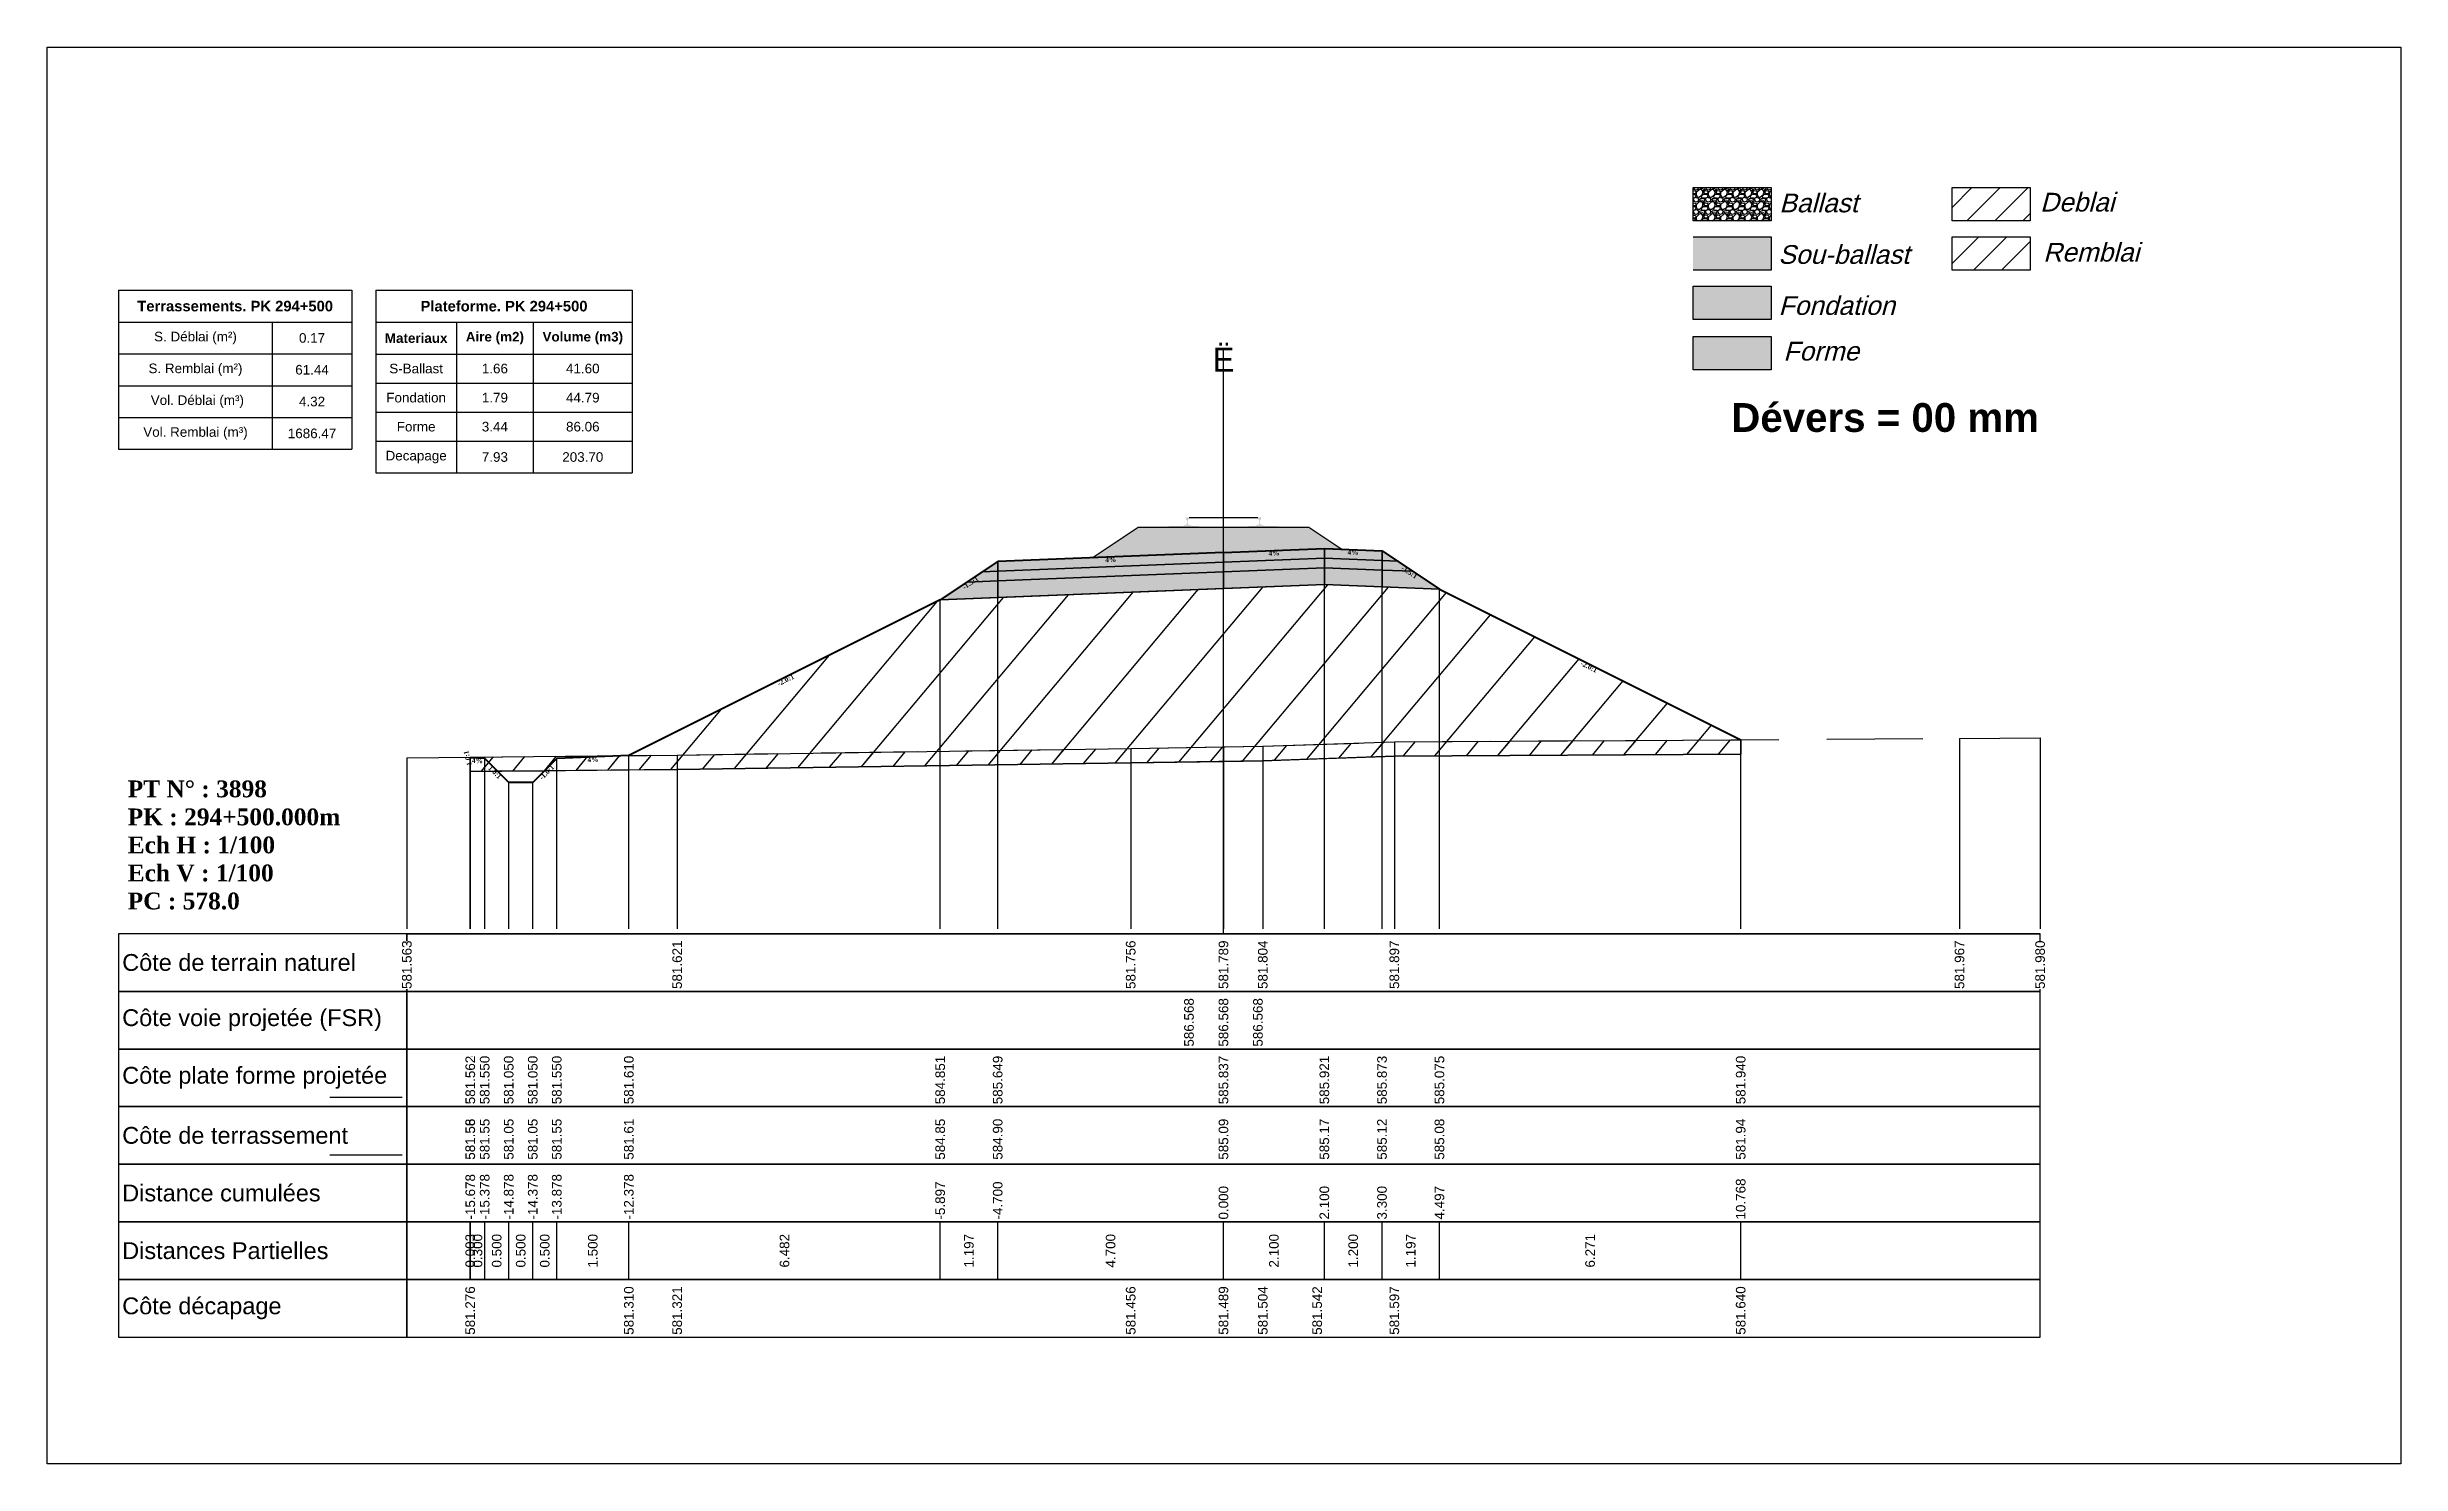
# Model space of a CAD drawing. Header units: millimetres. Extents: x 2762 to 3076, y 916 to 3305.
# Drawn here: x 2797.56 to 2846.56, y 2505.65 to 2535.15 of the extents above; entities that cross this region are included whole.
import ezdxf

# ---------------------------------------------------------------- set-up
doc = ezdxf.new("R2010")
doc.units = ezdxf.units.MM
doc.header["$LTSCALE"] = 2
doc.linetypes.add('CACHE', pattern=[9.525, 6.35, -3.175])
doc.linetypes.add('DASHED', pattern=[0.75, 0.5, -0.25])
for name, color, linetype in [('C-ANNO-TABL', 1, 'Continuous'), ('C-ANNO-TABL-TEXT', 150, 'Continuous'), ('C-ANNO-TABL-TITL', 150, 'Continuous'), ('C-ANNO-TABL-TTBL', 5, 'Continuous'), ('C-ROAD-CORR', 5, 'Continuous'), ('C-ROAD-SCTN', 7, 'Continuous')]:
    doc.layers.add(name, color=color, linetype=linetype)
doc.styles.add('ARIAL', font='arial.ttf')
doc.styles.add('C3D_Etiquette', font='romans.shx')
doc.styles.add('C3D_Profil_Travers', font='romans.shx')
doc.styles.get("Standard").update_dxf_attribs({"font": 'arial.ttf'})

msp = doc.modelspace()

# ---------------------------------------------------------------- texts
at = {"color": 7, "linetype": 'Continuous', "lineweight": -3}
for s, insert, char_height, attachment_point, style in [('{\\fWingdings|b0|i0|c2|p0;Ë}', (2822.055, 2528.384), 0.5, 8, 'C3D_Profil_Travers'), ('{\\fTimes New Roman|b1|i0|c0|p18;PT N° : 3898\\PPK : 294+500.000m\\PEch H : 1/100\\PEch V : 1/100\\PPC : 578.0}', (2799.243, 2517.184), 0.35, 7, 'C3D_Profil_Travers'), ('{\\fArial|b0|i0|c0|p34;Côte de terrain naturel}', (2799.129, 2516.084), 0.35, 4, 'C3D_Etiquette'), ('{\\fArial|b0|i0|c0|p34;Côte plate forme projetée}', (2799.129, 2513.684), 0.35, 4, 'C3D_Etiquette'), ('{\\fArial|b0|i0|c0|p34;Côte de terrassement}', (2799.129, 2512.484), 0.35, 4, 'C3D_Etiquette'), ('{\\fArial|b0|i0|c0|p34;Distance cumulées}', (2799.129, 2511.284), 0.35, 4, 'C3D_Etiquette'), ('{\\fArial|b0|i0|c0|p34;Distances Partielles}', (2799.129, 2510.084), 0.35, 4, 'C3D_Etiquette'), ('{\\fArial|b0|i0|c0|p34;Côte décapage}', (2799.129, 2508.884), 0.35, 4, 'C3D_Etiquette')]:
    msp.add_mtext(s, dxfattribs=dict(at, insert=insert, char_height=char_height, attachment_point=attachment_point, style=style))
at = {"insert": (2832.624, 2527.733), "char_height": 0.6, "attachment_point": 1}
msp.add_mtext_dynamic_manual_height_columns('{\\fArial|b1|i0|c0|p34;Dévers = 00 mm}', width=8.82587, gutter_width=1.25, heights=[0], dxfattribs=at)
at = {"color": 7, "linetype": 'Continuous', "lineweight": -3, "char_height": 0.1, "style": 'C3D_Etiquette'}
for s, insert, width, attachment_point, rotation in [('{\\fTimes New Roman|b1|i0|c0|p18;4%}', (2819.705, 2524.523), 0.42071, 2, 2.2906), ('{\\fTimes New Roman|b1|i0|c0|p18;4%}', (2823.105, 2524.659), 0.37094, 2, 2.2906), ('{\\fTimes New Roman|b1|i0|c0|p18;4%}', (2824.754, 2524.677), 0.42071, 2, 357.7094), ('{\\fTimes New Roman|b1|i0|c0|p18;-1.5:1}', (2816.758, 2524.031), 0.34598, 2, 33.6901), ('{\\fTimes New Roman|b1|i0|c0|p18;-1.5:1}', (2825.951, 2524.255), 0.34598, 2, 326.3099), ('{\\fTimes New Roman|b1|i0|c0|p18;-2.0:1}', (2812.919, 2522.011), 0.34598, 2, 26.5651), ('{\\fTimes New Roman|b1|i0|c0|p18;-2.0:1}', (2829.685, 2522.288), 0.34598, 2, 333.4349), ('{\\fTimes New Roman|b1|i0|c0|p18;1.0:1}', (2806.371, 2520.352), 0.29446, 8, 104.0362), ('{\\fTimes New Roman|b1|i0|c0|p18;4%}', (2806.526, 2520.336), 0.37094, 2, 357.7094), ('{\\fTimes New Roman|b1|i0|c0|p18;1.0:1}', (2806.923, 2520.081), 0.29001, 2, 315), ('{\\fTimes New Roman|b1|i0|c0|p18;-1.0:1}', (2807.929, 2520.081), 0.34598, 2, 45), ('{\\fTimes New Roman|b1|i0|c0|p18;4%}', (2808.926, 2520.36), 0.42071, 2, 2.2906)]:
    msp.add_mtext(s, dxfattribs=dict(at, insert=insert, width=width, attachment_point=attachment_point, rotation=rotation))
at = {"color": 7, "linetype": 'Continuous', "lineweight": -3, "insert": (2799.129, 2514.884), "char_height": 0.35, "attachment_point": 4}
msp.add_mtext('{\\fArial|b0|i0|c0|p34;Côte voie projetée (FSR)}', dxfattribs=at)
at = {"color": 7, "linetype": 'Continuous', "lineweight": -3, "char_height": 0.2, "rotation": 90, "style": 'C3D_Profil_Travers'}
for s, insert, attachment_point in [('{\\fArial|b0|i0|c0|p34;581.58}', (2806.373, 2511.979), 4), ('{\\fArial|b0|i0|c0|p34;581.56}', (2806.376, 2511.979), 4), ('{\\fArial|b0|i0|c0|p34;581.55}', (2806.676, 2511.979), 4), ('{\\fArial|b0|i0|c0|p34;581.05}', (2807.176, 2511.979), 4), ('{\\fArial|b0|i0|c0|p34;581.05}', (2807.676, 2511.979), 4), ('{\\fArial|b0|i0|c0|p34;581.55}', (2808.176, 2511.979), 4), ('{\\fArial|b0|i0|c0|p34;581.61}', (2809.676, 2511.979), 4), ('{\\fArial|b0|i0|c0|p34;584.85}', (2816.158, 2511.979), 4), ('{\\fArial|b0|i0|c0|p34;584.90}', (2817.355, 2511.979), 4), ('{\\fArial|b0|i0|c0|p34;585.09}', (2822.055, 2511.979), 4), ('{\\fArial|b0|i0|c0|p34;585.17}', (2824.155, 2511.979), 4), ('{\\fArial|b0|i0|c0|p34;585.12}', (2825.355, 2511.979), 4), ('{\\fArial|b0|i0|c0|p34;585.08}', (2826.551, 2511.979), 4), ('{\\fArial|b0|i0|c0|p34;581.94}', (2832.822, 2511.979), 4), ('{\\fArial|b0|i0|c0|p34;0.003}', (2806.375, 2510.084), 5), ('{\\fArial|b0|i0|c0|p34;0.300}', (2806.526, 2510.084), 5), ('{\\fArial|b0|i0|c0|p34;0.500}', (2806.926, 2510.084), 5), ('{\\fArial|b0|i0|c0|p34;0.500}', (2807.426, 2510.084), 5), ('{\\fArial|b0|i0|c0|p34;0.500}', (2807.926, 2510.084), 5), ('{\\fArial|b0|i0|c0|p34;1.500}', (2808.926, 2510.084), 5), ('{\\fArial|b0|i0|c0|p34;6.482}', (2812.917, 2510.084), 5), ('{\\fArial|b0|i0|c0|p34;1.197}', (2816.756, 2510.084), 5), ('{\\fArial|b0|i0|c0|p34;4.700}', (2819.705, 2510.084), 5), ('{\\fArial|b0|i0|c0|p34;2.100}', (2823.105, 2510.084), 5), ('{\\fArial|b0|i0|c0|p34;1.200}', (2824.755, 2510.084), 5), ('{\\fArial|b0|i0|c0|p34;1.197}', (2825.953, 2510.084), 5), ('{\\fArial|b0|i0|c0|p34;6.271}', (2829.687, 2510.084), 5)]:
    msp.add_mtext(s, dxfattribs=dict(at, insert=insert, attachment_point=attachment_point))
at = {"layer": 'C-ANNO-TABL-TEXT', "color": 7, "style": 'ARIAL', "oblique": 15}
for s, p in [('Ballast', (2833.624, 2531.705)), ('Deblai', (2839.054, 2531.721)), ('Sou-ballast', (2833.604, 2530.632)), ('Remblai', (2839.118, 2530.679)), ('Fondation', (2833.609, 2529.569)), ('Forme', (2833.709, 2528.619))]:
    msp.add_text(s, height=0.39, dxfattribs=at).set_placement(p)
at = {"layer": 'C-ANNO-TABL-TEXT', "color": 7, "linetype": 'Continuous', "lineweight": -3, "char_height": 0.2, "attachment_point": 5, "style": 'ARIAL'}
for s, insert in [('{\\fArial|b0|i0|c0|p34;\\C7;0.17}', (2803.081, 2529.088)), ('{\\fArial|b0|i0|c0|p34;\\C7;61.44}', (2803.081, 2528.426)), ('{\\fArial|b0|i0|c0|p34;\\C7;S-Ballast}', (2805.248, 2528.451)), ('{\\fArial|b0|i0|c0|p34;\\C7;1.66}', (2806.887, 2528.451)), ('{\\C18;\\c0;41.60}', (2808.717, 2528.451)), ('{\\fArial|b0|i0|c0|p34;\\C7;Fondation}', (2805.248, 2527.845)), ('{\\fArial|b0|i0|c0|p34;\\C7;1.79}', (2806.887, 2527.845)), ('{\\C18;\\c0;44.79}', (2808.717, 2527.845)), ('{\\fArial|b0|i0|c0|p34;\\C7;4.32}', (2803.081, 2527.764)), ('{\\fArial|b0|i0|c0|p34;\\C7;1686.47}', (2803.081, 2527.101)), ('{\\fArial|b0|i0|c0|p34;\\C7;Forme}', (2805.248, 2527.241)), ('{\\fArial|b0|i0|c0|p34;\\C7;3.44}', (2806.887, 2527.241)), ('{\\C18;\\c0;86.06}', (2808.717, 2527.241)), ('{\\fArial|b0|i0|c0|p34;\\C7;Decapage}', (2805.248, 2526.609)), ('{\\fArial|b0|i0|c0|p34;\\C7;7.93}', (2806.887, 2526.609)), ('{\\C18;\\c0;203.70}', (2808.717, 2526.609))]:
    msp.add_mtext(s, dxfattribs=dict(at, insert=insert))
at = {"layer": 'C-ANNO-TABL-TITL', "color": 7, "linetype": 'Continuous', "lineweight": -3, "attachment_point": 5, "style": 'ARIAL'}
for s, insert, char_height in [('{\\fArial|b1|i0|c0|p34;\\C18;\\c0;Plateforme. PK 294+500}', (2807.077, 2529.75), 0.22), ('{\\fArial|b1|i0|c0|p34;\\C7;Terrassements. PK 294+500}', (2801.48, 2529.751), 0.22), ('{\\fArial|b0|i0|c0|p34;\\C7;S. Déblai (m²) }', (2800.654, 2529.088), 0.2), ('{\\fArial|b1|i0|c0|p34;\\C7;Materiaux   }', (2805.248, 2529.085), 0.2), ('{\\fArial|b1|i0|c0|p34;\\C7;Aire (m2)}', (2806.887, 2529.085), 0.2), ('{\\fArial|b1|i0|c0|p34;\\C7;Volume (m3)}', (2808.717, 2529.085), 0.2), ('{\\fArial|b0|i0|c0|p34;\\C7;S. Remblai (m²) }', (2800.654, 2528.426), 0.2), ('{\\fArial|b0|i0|c0|p34;\\C7; Vol. Déblai (m³) }', (2800.654, 2527.764), 0.2), ('{\\fArial|b0|i0|c0|p34;\\C7;Vol. Remblai (m³)}', (2800.654, 2527.101), 0.2)]:
    msp.add_mtext(s, dxfattribs=dict(at, insert=insert, char_height=char_height))

# ---------------------------------------------------------------- hatches: boundary and pattern name
h = msp.add_hatch(color=11)
h.dxf.hatch_style = 1
h.paths.add_polyline_path([(2833.456, 2531.191), (2831.83, 2531.191), (2831.83, 2530.499), (2833.456, 2530.499)])
h = msp.add_hatch(color=30)
h.dxf.hatch_style = 1
h.paths.add_polyline_path([(2833.456, 2530.164), (2831.83, 2530.164), (2831.83, 2529.472), (2833.456, 2529.472)])
h = msp.add_hatch(color=83)
h.dxf.hatch_style = 1
h.paths.add_polyline_path([(2833.456, 2529.118), (2831.83, 2529.118), (2831.83, 2528.426), (2833.456, 2528.426)])
at = {"linetype": 'Continuous', "lineweight": -3}
h = msp.add_hatch(dxfattribs=at)
h.set_pattern_fill('GRAVEL', color=252, scale=0.009, style=0)
h.set_pattern_definition([(228.0128, (2819.486781, 2524.74023), (-1.8288, -2.0574), [0.030755, -3.0447435]), (184.96974, (2819.466207, 2524.717369), (2.743199999, 0.228600013), [0.0527764, -5.2248644]), (132.51045, (2819.413629, 2524.712797), (2.286, -2.5146), [0.0372133, -3.684125]), (267.2737, (2819.324475, 2524.655647), (0.2286, 4.572), [0.0480604, -4.7579794]), (292.83365, (2819.322189, 2524.607641), (-1.143, 2.7432), [0.047127, -4.6655827]), (357.2737, (2819.340477, 2524.564207), (-4.572, 0.2286), [0.0480604, -4.7579794]), (37.69424, (2819.388483, 2524.561921), (-2.9718, -2.286), [0.0635574, -6.2921804]), (72.25533, (2819.438775, 2524.600783), (1.6002, 5.0292), [0.0600048, -5.940473]), (121.42957, (2819.457063, 2524.657933), (-1.8288, 2.9718), [0.048223, -4.774099]), (175.23636, (2819.431917, 2524.699081), (2.5146, -0.2286), [0.055054, -2.697654]), (222.39744, (2819.377053, 2524.703653), (-2.7432, -2.5146), [0.071197, -7.0485095]), (138.81407, (2819.55079, 2524.653361), (-1.6002, 1.3716), [0.0243004, -2.405751]), (171.46923, (2819.532501, 2524.669363), (2.9718, -0.4572), [0.0462314, -4.5769175]), (225, (2819.48678, 2524.67622), (-3e-17, -0.2286), [0.032329, -0.29096]), (203.1986, (2819.47078, 2524.703653), (1.143, 0.4572), [0.01741, -1.723556]), (291.8014, (2819.454777, 2524.696795), (-0.2286, 0.6858), [0.024621, -1.206428]), (30.9638, (2819.46392, 2524.673935), (0.6858, 0.4572), [0.039989, -1.292967]), (161.565, (2819.49821, 2524.69451), (0.4572, -0.2286), [0.028916, -0.693981]), (16.38954, (2819.322189, 2524.696795), (2.286, 0.6858), [0.040508, -4.0102944]), (70.34618, (2819.361051, 2524.708225), (-0.9144, -2.5146), [0.033984, -3.3643994]), (293.1986, (2819.49821, 2524.74023), (-0.4572, 1.143), [0.034819, -1.7061465]), (343.61046, (2819.511927, 2524.708225), (-2.286, 0.6858), [0.040508, -4.0102944]), (339.44395, (2819.32219, 2524.555063), (-1.143, 0.4572), [0.039063, -1.914096]), (294.77514, (2819.358765, 2524.541347), (-1.143, 2.5146), [0.0327305, -3.2403234]), (66.8014, (2819.500497, 2524.51163), (0.4572, 1.143), [0.034819, -1.7061465]), (17.35402, (2819.514213, 2524.543633), (-2.9718, -0.9144), [0.0383204, -3.793714]), (69.44395, (2819.388483, 2524.51163), (-0.4572, -1.143), [0.0195316, -1.933628]), (101.3099, (2819.48678, 2524.51163), (-0.2286, 0.9144), [0.011656, -1.1539795]), (165.9638, (2819.484495, 2524.52306), (0.6858, -0.2286), [0.047127, -0.895415]), (186.009, (2819.438775, 2524.534489), (2.286, 0.2286), [0.043674, -4.323723]), (303.69, (2819.46392, 2524.65336), (-0.2286, 0.4572), [0.032969, -0.79126]), (353.15723, (2819.482209, 2524.625929), (3.8862, -0.4572), [0.05756, -5.698441]), (60.9454, (2819.53936, 2524.619071), (-0.9144, -1.6002), [0.023536, -2.330045]), (90, (2819.5508, 2524.63965), (-0.2286, 0.2286), [0.013716, -0.214884]), (120.25644, (2819.434203, 2524.541347), (0.9144, -1.6002), [0.031758, -3.1440547]), (48.0128, (2819.418201, 2524.56878), (1.8288, 2.0574), [0.06151, -3.0139886]), (0, (2819.45935, 2524.6145), (0.2286, 0.2286), [0.059436, -0.169164]), (325.30485, (2819.518785, 2524.614499), (2.286, -1.6002), [0.036145, -3.5783385]), (254.0546, (2819.548503, 2524.593925), (-0.2286, -0.9144), [0.033285, -1.6309485]), (207.64598, (2819.539359, 2524.561921), (-4.3434, -2.286), [0.054193, -5.365122]), (175.42608, (2819.491353, 2524.536775), (-2.9718, 0.2286), [0.0573327, -5.675926])])
h.paths.add_polyline_path([(2819.322, 2524.512), (2820.28, 2525.15), (2823.83, 2525.15), (2824.519, 2524.69), (2824.155, 2524.705)])
msp.add_hatch(color=254, dxfattribs=at).paths.add_polyline_path([(2820.837, 2524.968), (2820.837, 2525.153), (2820.952, 2525.174), (2821.3, 2525.174), (2821.3, 2525.18), (2821.226, 2525.18), (2821.226, 2525.19), (2821.227, 2525.191), (2821.229, 2525.192), (2821.23, 2525.192), (2821.25, 2525.194), (2821.253, 2525.194), (2821.256, 2525.195), (2821.284, 2525.206), (2821.287, 2525.207), (2821.288, 2525.208), (2821.289, 2525.21), (2821.29, 2525.214), (2821.291, 2525.221), (2821.292, 2525.23), (2821.293, 2525.24), (2821.293, 2525.264), (2821.292, 2525.28), (2821.292, 2525.286), (2821.291, 2525.292), (2821.29, 2525.297), (2821.29, 2525.299), (2821.289, 2525.302), (2821.288, 2525.304), (2821.287, 2525.305), (2821.286, 2525.307), (2821.285, 2525.307), (2821.269, 2525.313), (2821.267, 2525.315), (2821.266, 2525.315), (2821.265, 2525.317), (2821.265, 2525.32), (2821.265, 2525.338), (2821.266, 2525.342), (2821.267, 2525.344), (2821.269, 2525.347), (2821.271, 2525.348), (2821.274, 2525.349), (2821.275, 2525.35), (2821.279, 2525.351), (2821.283, 2525.351), (2821.286, 2525.352), (2821.29, 2525.352), (2821.295, 2525.352), (2821.298, 2525.352), (2821.301, 2525.352), (2821.305, 2525.352), (2821.308, 2525.352), (2821.312, 2525.352), (2821.317, 2525.352), (2821.32, 2525.351), (2821.324, 2525.351), (2821.328, 2525.35), (2821.329, 2525.349), (2821.331, 2525.348), (2821.334, 2525.347), (2821.336, 2525.344), (2821.337, 2525.342), (2821.337, 2525.338), (2821.337, 2525.32), (2821.337, 2525.317), (2821.337, 2525.315), (2821.336, 2525.315), (2821.334, 2525.313), (2821.318, 2525.307), (2821.317, 2525.307), (2821.315, 2525.305), (2821.314, 2525.304), (2821.314, 2525.302), (2821.313, 2525.299), (2821.312, 2525.297), (2821.312, 2525.292), (2821.311, 2525.286), (2821.31, 2525.28), (2821.31, 2525.264), (2821.31, 2525.24), (2821.311, 2525.23), (2821.312, 2525.221), (2821.313, 2525.214), (2821.314, 2525.21), (2821.315, 2525.208), (2821.316, 2525.207), (2821.318, 2525.206), (2821.347, 2525.195), (2821.35, 2525.194), (2821.353, 2525.194), (2821.373, 2525.192), (2821.374, 2525.192), (2821.375, 2525.191), (2821.376, 2525.19), (2821.376, 2525.18), (2821.302, 2525.18), (2821.302, 2525.174), (2821.506, 2525.174), (2821.638, 2525.144), (2822.472, 2525.144), (2822.603, 2525.174), (2822.807, 2525.174), (2822.807, 2525.18), (2822.733, 2525.18), (2822.733, 2525.19), (2822.734, 2525.191), (2822.736, 2525.192), (2822.737, 2525.192), (2822.757, 2525.194), (2822.76, 2525.194), (2822.763, 2525.195), (2822.791, 2525.206), (2822.794, 2525.207), (2822.795, 2525.208), (2822.796, 2525.21), (2822.797, 2525.214), (2822.798, 2525.221), (2822.799, 2525.23), (2822.8, 2525.24), (2822.8, 2525.264), (2822.799, 2525.28), (2822.799, 2525.286), (2822.798, 2525.292), (2822.797, 2525.297), (2822.797, 2525.299), (2822.796, 2525.302), (2822.795, 2525.304), (2822.794, 2525.305), (2822.793, 2525.307), (2822.792, 2525.307), (2822.776, 2525.313), (2822.774, 2525.315), (2822.773, 2525.315), (2822.772, 2525.317), (2822.772, 2525.32), (2822.772, 2525.338), (2822.773, 2525.342), (2822.774, 2525.344), (2822.776, 2525.347), (2822.778, 2525.348), (2822.781, 2525.349), (2822.782, 2525.35), (2822.786, 2525.351), (2822.79, 2525.351), (2822.793, 2525.352), (2822.797, 2525.352), (2822.802, 2525.352), (2822.805, 2525.352), (2822.808, 2525.352), (2822.812, 2525.352), (2822.815, 2525.352), (2822.819, 2525.352), (2822.824, 2525.352), (2822.827, 2525.351), (2822.831, 2525.351), (2822.835, 2525.35), (2822.836, 2525.349), (2822.838, 2525.348), (2822.841, 2525.347), (2822.843, 2525.344), (2822.844, 2525.342), (2822.844, 2525.338), (2822.844, 2525.32), (2822.844, 2525.317), (2822.844, 2525.315), (2822.843, 2525.315), (2822.841, 2525.313), (2822.825, 2525.307), (2822.824, 2525.307), (2822.822, 2525.305), (2822.821, 2525.304), (2822.821, 2525.302), (2822.82, 2525.299), (2822.819, 2525.297), (2822.819, 2525.292), (2822.818, 2525.286), (2822.817, 2525.28), (2822.817, 2525.264), (2822.817, 2525.24), (2822.818, 2525.23), (2822.819, 2525.221), (2822.82, 2525.214), (2822.821, 2525.21), (2822.822, 2525.208), (2822.823, 2525.207), (2822.825, 2525.206), (2822.854, 2525.195), (2822.857, 2525.194), (2822.86, 2525.194), (2822.88, 2525.192), (2822.881, 2525.192), (2822.882, 2525.191), (2822.883, 2525.19), (2822.883, 2525.18), (2822.809, 2525.18), (2822.809, 2525.174), (2823.157, 2525.174), (2823.272, 2525.153), (2823.272, 2524.968)])
h = msp.add_hatch(color=30, dxfattribs=at)
h.paths.add_polyline_path([(2825.355, 2524.257), (2825.355, 2524.457), (2825.674, 2524.444), (2825.993, 2524.231)])
h.paths.add_polyline_path([(2824.155, 2524.305), (2824.155, 2524.505), (2825.355, 2524.457), (2825.355, 2524.257)])
h.paths.add_polyline_path([(2822.055, 2524.221), (2822.055, 2524.421), (2824.155, 2524.505), (2824.155, 2524.305)])
h.paths.add_polyline_path([(2817.355, 2524.033), (2817.355, 2524.233), (2822.055, 2524.421), (2822.055, 2524.221)])
h.paths.add_polyline_path([(2816.716, 2524.007), (2817.035, 2524.22), (2817.355, 2524.233), (2817.355, 2524.033)])
h = msp.add_hatch(color=11, dxfattribs=at)
h.paths.add_polyline_path([(2825.355, 2524.457), (2825.355, 2524.657), (2825.674, 2524.444)])
h.paths.add_polyline_path([(2824.155, 2524.505), (2824.155, 2524.705), (2825.355, 2524.657), (2825.355, 2524.457)])
h.paths.add_polyline_path([(2822.055, 2524.421), (2822.055, 2524.621), (2824.155, 2524.705), (2824.155, 2524.505)])
h.paths.add_polyline_path([(2817.355, 2524.233), (2817.355, 2524.433), (2822.055, 2524.621), (2822.055, 2524.421)])
h.paths.add_polyline_path([(2817.035, 2524.22), (2817.355, 2524.433), (2817.355, 2524.233)])
h = msp.add_hatch(color=83, dxfattribs=at)
h.paths.add_polyline_path([(2825.355, 2523.907), (2825.355, 2524.257), (2825.993, 2524.231), (2826.551, 2523.859)])
h.paths.add_polyline_path([(2824.155, 2523.955), (2824.155, 2524.305), (2825.355, 2524.257), (2825.355, 2523.907)])
h.paths.add_polyline_path([(2822.055, 2523.871), (2822.055, 2524.221), (2824.155, 2524.305), (2824.155, 2523.955)])
h.paths.add_polyline_path([(2817.355, 2523.683), (2817.355, 2524.033), (2822.055, 2524.221), (2822.055, 2523.871)])
h.paths.add_polyline_path([(2816.158, 2523.635), (2816.716, 2524.007), (2817.355, 2524.033), (2817.355, 2523.683)])
h = msp.add_hatch(dxfattribs=at)
h.set_pattern_fill('_U', color=3, angle=50, style=0, pattern_type=0)
h.set_pattern_definition([(50, (2807.918, 2520.076), (-0.766044, 0.642788), [])])
h.paths.add_polyline_path([(2807.918, 2520.076), (2808.176, 2520.334), (2809.676, 2520.394), (2816.158, 2523.635), (2824.155, 2523.955), (2826.551, 2523.859), (2832.822, 2520.724), (2832.822, 2520.424), (2825.612, 2520.381), (2822.873, 2520.287), (2820.124, 2520.24), (2810.682, 2520.105)])
h.paths.add_polyline_path([(2806.373, 2520.06), (2806.373, 2520.36), (2806.376, 2520.346), (2806.676, 2520.334), (2806.945, 2520.066)])
h = msp.add_hatch(dxfattribs=at)
h.set_pattern_fill('_U', color=150, scale=0.5, angle=50, style=0, pattern_type=0)
h.set_pattern_definition([(50, (2807.918, 2520.07604), (-0.383022, 0.321394), [])])
h.paths.add_polyline_path([(2807.918, 2520.076), (2808.176, 2520.334), (2809.676, 2520.394), (2810.682, 2520.405), (2820.124, 2520.54), (2822.873, 2520.587), (2825.612, 2520.681), (2832.822, 2520.724), (2832.822, 2520.424), (2825.612, 2520.381), (2822.873, 2520.287), (2820.124, 2520.24), (2810.682, 2520.105)])
h.paths.add_polyline_path([(2806.373, 2520.36), (2809.676, 2520.394), (2808.176, 2520.334), (2807.918, 2520.076), (2806.945, 2520.066), (2806.676, 2520.334), (2806.376, 2520.346)])
h.paths.add_polyline_path([(2806.373, 2520.06), (2806.373, 2520.36), (2806.376, 2520.346), (2806.676, 2520.334), (2806.945, 2520.066)])

# ---------------------------------------------------------------- linework, layer by layer
for p, q in [((2831.83, 2532.219), (2833.456, 2532.219)), ((2831.83, 2532.219), (2833.456, 2532.219)), ((2831.83, 2531.527), (2831.83, 2532.219)), ((2833.456, 2532.219), (2833.456, 2531.527)), ((2833.456, 2532.219), (2833.456, 2531.527)), ((2837.223, 2532.219), (2838.849, 2532.219)), ((2837.223, 2531.527), (2837.223, 2532.219)), ((2838.849, 2532.219), (2838.849, 2531.527)), ((2833.456, 2531.527), (2831.83, 2531.527)), ((2833.456, 2531.527), (2831.83, 2531.527)), ((2838.849, 2531.527), (2837.223, 2531.527)), ((2831.83, 2531.191), (2833.456, 2531.191)), ((2833.456, 2531.191), (2833.456, 2530.499)), ((2837.223, 2531.191), (2838.849, 2531.191)), ((2837.223, 2530.499), (2837.223, 2531.191)), ((2838.849, 2531.191), (2838.849, 2530.499)), ((2833.456, 2530.499), (2831.83, 2530.499)), ((2838.849, 2530.499), (2837.223, 2530.499)), ((2831.83, 2530.164), (2833.456, 2530.164)), ((2831.83, 2529.472), (2831.83, 2530.164)), ((2833.456, 2530.164), (2833.456, 2529.472)), ((2833.456, 2529.472), (2831.83, 2529.472)), ((2831.83, 2529.118), (2833.456, 2529.118)), ((2831.83, 2528.426), (2831.83, 2529.118)), ((2833.456, 2529.118), (2833.456, 2528.426)), ((2833.456, 2528.426), (2831.83, 2528.426))]:
    msp.add_line(p, q)
at = {"linetype": 'Continuous'}
for p, q in [((2831.833, 2532.172), (2831.83, 2532.173)), ((2831.83, 2532.17), (2831.833, 2532.172)), ((2831.87, 2532.144), (2831.83, 2532.15)), ((2831.83, 2532.104), (2831.88, 2532.098)), ((2831.83, 2532.083), (2831.856, 2532.083)), ((2831.882, 2532.019), (2831.83, 2531.992)), ((2831.833, 2531.918), (2831.83, 2531.919)), ((2831.83, 2531.916), (2831.833, 2531.918)), ((2831.87, 2531.89), (2831.83, 2531.896)), ((2831.83, 2531.85), (2831.88, 2531.844)), ((2831.834, 2531.969), (2831.849, 2531.934)), ((2831.835, 2531.969), (2831.851, 2532.005)), ((2831.836, 2532.219), (2831.849, 2532.188)), ((2831.848, 2532.188), (2831.891, 2532.175)), ((2831.848, 2531.934), (2831.891, 2531.921)), ((2831.851, 2532.005), (2831.892, 2532.018)), ((2831.855, 2532.086), (2831.889, 2532.063)), ((2831.855, 2531.832), (2831.889, 2531.809)), ((2831.893, 2532.128), (2831.872, 2532.145)), ((2831.893, 2531.874), (2831.872, 2531.891)), ((2831.879, 2532.088), (2831.892, 2532.111)), ((2831.889, 2532.061), (2831.879, 2532.025)), ((2831.879, 2531.834), (2831.892, 2531.857)), ((2831.891, 2532.175), (2831.935, 2532.188)), ((2831.891, 2532.016), (2831.932, 2532.001)), ((2831.891, 2531.921), (2831.935, 2531.934)), ((2831.894, 2532.129), (2831.892, 2532.076)), ((2831.892, 2532.111), (2831.892, 2532.127)), ((2831.892, 2532.076), (2831.912, 2532.028)), ((2831.894, 2531.875), (2831.892, 2531.822)), ((2831.892, 2531.857), (2831.892, 2531.873)), ((2831.959, 2532.175), (2831.9, 2532.122)), ((2831.959, 2531.921), (2831.9, 2531.868)), ((2831.912, 2532.025), (2831.965, 2532.022)), ((2831.931, 2532.003), (2831.946, 2531.97)), ((2831.935, 2532.187), (2831.946, 2532.219)), ((2831.935, 2531.933), (2831.948, 2531.969)), ((2832.012, 2532.175), (2831.951, 2532.18)), ((2832.012, 2531.921), (2831.951, 2531.926)), ((2831.992, 2531.939), (2831.964, 2531.969)), ((2831.965, 2532.025), (2832.021, 2532.068)), ((2831.965, 2531.969), (2831.973, 2531.989)), ((2831.992, 2532.193), (2831.968, 2532.219)), ((2832.021, 2531.989), (2831.973, 2531.984)), ((2832.035, 2532.199), (2831.977, 2532.194)), ((2832.035, 2531.945), (2831.977, 2531.94)), ((2831.999, 2532.033), (2832.044, 2532.083)), ((2832.018, 2532.003), (2832, 2532.034)), ((2832.039, 2532.131), (2832.011, 2532.176)), ((2832.039, 2531.877), (2832.011, 2531.922)), ((2832.08, 2531.999), (2832.016, 2532.004)), ((2832.021, 2532.068), (2832.041, 2532.132)), ((2832.072, 2531.982), (2832.021, 2531.994)), ((2832.021, 2531.814), (2832.041, 2531.878)), ((2832.038, 2532.175), (2832.048, 2532.15)), ((2832.038, 2531.921), (2832.048, 2531.896)), ((2832.057, 2532.183), (2832.039, 2532.176)), ((2832.057, 2531.929), (2832.039, 2531.922)), ((2832.044, 2532.083), (2832.11, 2532.083)), ((2832.049, 2532.149), (2832.087, 2532.172)), ((2832.074, 2532.152), (2832.049, 2532.127)), ((2832.049, 2532.127), (2832.069, 2532.096)), ((2832.049, 2531.895), (2832.087, 2531.918)), ((2832.074, 2531.898), (2832.049, 2531.873)), ((2832.049, 2531.873), (2832.069, 2531.842)), ((2832.069, 2532.219), (2832.051, 2532.198)), ((2832.069, 2532.219), (2832.051, 2532.198)), ((2832.074, 2531.97), (2832.051, 2531.944)), ((2832.087, 2532.172), (2832.056, 2532.182)), ((2832.087, 2531.918), (2832.056, 2531.928)), ((2832.07, 2532.106), (2832.134, 2532.098)), ((2832.07, 2531.852), (2832.134, 2531.844)), ((2832.074, 2531.969), (2832.072, 2531.982)), ((2832.124, 2532.144), (2832.074, 2532.151)), ((2832.124, 2532.144), (2832.074, 2532.151)), ((2832.124, 2531.89), (2832.074, 2531.897)), ((2832.136, 2532.019), (2832.083, 2531.991)), ((2832.088, 2531.969), (2832.103, 2531.934)), ((2832.089, 2531.969), (2832.105, 2532.005)), ((2832.09, 2532.219), (2832.103, 2532.188)), ((2832.09, 2532.219), (2832.103, 2532.188)), ((2832.102, 2532.188), (2832.145, 2532.175)), ((2832.102, 2532.188), (2832.145, 2532.175)), ((2832.102, 2531.934), (2832.145, 2531.921)), ((2832.105, 2532.005), (2832.146, 2532.018)), ((2832.109, 2532.086), (2832.143, 2532.063)), ((2832.109, 2531.832), (2832.143, 2531.809)), ((2832.147, 2532.128), (2832.126, 2532.145)), ((2832.147, 2532.128), (2832.126, 2532.145)), ((2832.147, 2531.874), (2832.126, 2531.891)), ((2832.133, 2532.088), (2832.146, 2532.111)), ((2832.143, 2532.061), (2832.133, 2532.025)), ((2832.133, 2531.834), (2832.146, 2531.857)), ((2832.145, 2532.175), (2832.189, 2532.188)), ((2832.145, 2532.175), (2832.189, 2532.188)), ((2832.145, 2532.016), (2832.186, 2532.001)), ((2832.145, 2531.921), (2832.189, 2531.934)), ((2832.148, 2532.129), (2832.146, 2532.076)), ((2832.148, 2532.129), (2832.146, 2532.076)), ((2832.146, 2532.111), (2832.146, 2532.127)), ((2832.146, 2532.111), (2832.146, 2532.127)), ((2832.146, 2532.076), (2832.166, 2532.028)), ((2832.148, 2531.875), (2832.146, 2531.822)), ((2832.146, 2531.857), (2832.146, 2531.873)), ((2832.213, 2532.175), (2832.154, 2532.122)), ((2832.213, 2532.175), (2832.154, 2532.122)), ((2832.213, 2531.921), (2832.154, 2531.868)), ((2832.166, 2532.025), (2832.219, 2532.022)), ((2832.185, 2532.003), (2832.2, 2531.97)), ((2832.189, 2532.187), (2832.2, 2532.219)), ((2832.189, 2532.187), (2832.2, 2532.219)), ((2832.189, 2531.933), (2832.202, 2531.969)), ((2832.266, 2532.175), (2832.205, 2532.18)), ((2832.266, 2532.175), (2832.205, 2532.18)), ((2832.266, 2531.921), (2832.205, 2531.926)), ((2832.246, 2531.939), (2832.218, 2531.969)), ((2832.219, 2532.025), (2832.275, 2532.068)), ((2832.219, 2532.025), (2832.275, 2532.068)), ((2832.219, 2531.969), (2832.227, 2531.989)), ((2832.246, 2532.193), (2832.222, 2532.219)), ((2832.246, 2532.193), (2832.222, 2532.219)), ((2832.275, 2531.989), (2832.227, 2531.984)), ((2832.289, 2532.199), (2832.231, 2532.194)), ((2832.289, 2532.199), (2832.231, 2532.194)), ((2832.289, 2531.945), (2832.231, 2531.94)), ((2832.253, 2532.033), (2832.298, 2532.083)), ((2832.253, 2532.033), (2832.298, 2532.083)), ((2832.272, 2532.003), (2832.254, 2532.034)), ((2832.272, 2532.003), (2832.254, 2532.034)), ((2832.293, 2532.131), (2832.265, 2532.176)), ((2832.293, 2532.131), (2832.265, 2532.176)), ((2832.293, 2531.877), (2832.265, 2531.922)), ((2832.334, 2531.999), (2832.27, 2532.004)), ((2832.334, 2531.999), (2832.27, 2532.004)), ((2832.275, 2532.068), (2832.295, 2532.132)), ((2832.275, 2532.068), (2832.295, 2532.132)), ((2832.326, 2531.982), (2832.275, 2531.994)), ((2832.326, 2531.982), (2832.275, 2531.994)), ((2832.275, 2531.814), (2832.295, 2531.878)), ((2832.292, 2532.175), (2832.302, 2532.15)), ((2832.292, 2532.175), (2832.302, 2532.15)), ((2832.292, 2531.921), (2832.302, 2531.896)), ((2832.311, 2532.183), (2832.293, 2532.176)), ((2832.311, 2532.183), (2832.293, 2532.176)), ((2832.311, 2531.929), (2832.293, 2531.922)), ((2832.298, 2532.083), (2832.364, 2532.083)), ((2832.298, 2532.083), (2832.364, 2532.083)), ((2832.303, 2532.149), (2832.341, 2532.172)), ((2832.303, 2532.149), (2832.341, 2532.172)), ((2832.328, 2532.152), (2832.303, 2532.127)), ((2832.328, 2532.152), (2832.303, 2532.127)), ((2832.303, 2532.127), (2832.323, 2532.096)), ((2832.303, 2532.127), (2832.323, 2532.096)), ((2832.303, 2531.895), (2832.341, 2531.918)), ((2832.328, 2531.898), (2832.303, 2531.873)), ((2832.303, 2531.873), (2832.323, 2531.842)), ((2832.323, 2532.219), (2832.305, 2532.198)), ((2832.323, 2532.219), (2832.305, 2532.198)), ((2832.328, 2531.97), (2832.305, 2531.944)), ((2832.328, 2531.97), (2832.305, 2531.944)), ((2832.341, 2532.172), (2832.31, 2532.182)), ((2832.341, 2532.172), (2832.31, 2532.182)), ((2832.341, 2531.918), (2832.31, 2531.928)), ((2832.324, 2532.106), (2832.388, 2532.098)), ((2832.324, 2532.106), (2832.388, 2532.098)), ((2832.324, 2531.852), (2832.388, 2531.844)), ((2832.328, 2531.969), (2832.326, 2531.982)), ((2832.328, 2531.969), (2832.326, 2531.982)), ((2832.378, 2532.144), (2832.328, 2532.151)), ((2832.378, 2532.144), (2832.328, 2532.151)), ((2832.378, 2531.89), (2832.328, 2531.897)), ((2832.39, 2532.019), (2832.337, 2531.991)), ((2832.39, 2532.019), (2832.337, 2531.991)), ((2832.342, 2531.969), (2832.357, 2531.934)), ((2832.342, 2531.969), (2832.357, 2531.934)), ((2832.343, 2531.969), (2832.359, 2532.005)), ((2832.343, 2531.969), (2832.359, 2532.005)), ((2832.344, 2532.219), (2832.357, 2532.188)), ((2832.344, 2532.219), (2832.357, 2532.188)), ((2832.356, 2532.188), (2832.399, 2532.175)), ((2832.356, 2532.188), (2832.399, 2532.175)), ((2832.356, 2531.934), (2832.399, 2531.921)), ((2832.356, 2531.934), (2832.399, 2531.921)), ((2832.359, 2532.005), (2832.4, 2532.018)), ((2832.359, 2532.005), (2832.4, 2532.018)), ((2832.363, 2532.086), (2832.397, 2532.063)), ((2832.363, 2532.086), (2832.397, 2532.063)), ((2832.363, 2531.832), (2832.397, 2531.809)), ((2832.401, 2532.128), (2832.38, 2532.145)), ((2832.401, 2532.128), (2832.38, 2532.145)), ((2832.401, 2531.874), (2832.38, 2531.891)), ((2832.387, 2532.088), (2832.4, 2532.111)), ((2832.387, 2532.088), (2832.4, 2532.111)), ((2832.397, 2532.061), (2832.387, 2532.025)), ((2832.397, 2532.061), (2832.387, 2532.025)), ((2832.387, 2531.834), (2832.4, 2531.857)), ((2832.399, 2532.175), (2832.443, 2532.188)), ((2832.399, 2532.175), (2832.443, 2532.188)), ((2832.399, 2532.016), (2832.44, 2532.001)), ((2832.399, 2532.016), (2832.44, 2532.001)), ((2832.399, 2531.921), (2832.443, 2531.934)), ((2832.399, 2531.921), (2832.443, 2531.934)), ((2832.402, 2532.129), (2832.4, 2532.076)), ((2832.402, 2532.129), (2832.4, 2532.076)), ((2832.4, 2532.111), (2832.4, 2532.127)), ((2832.4, 2532.111), (2832.4, 2532.127)), ((2832.4, 2532.076), (2832.42, 2532.028)), ((2832.4, 2532.076), (2832.42, 2532.028)), ((2832.402, 2531.875), (2832.4, 2531.822)), ((2832.4, 2531.857), (2832.4, 2531.873)), ((2832.467, 2532.175), (2832.408, 2532.122)), ((2832.467, 2532.175), (2832.408, 2532.122)), ((2832.467, 2531.921), (2832.408, 2531.868)), ((2832.467, 2531.921), (2832.408, 2531.868)), ((2832.42, 2532.025), (2832.473, 2532.022)), ((2832.42, 2532.025), (2832.473, 2532.022)), ((2832.439, 2532.003), (2832.454, 2531.97)), ((2832.439, 2532.003), (2832.454, 2531.97)), ((2832.443, 2532.187), (2832.454, 2532.219)), ((2832.443, 2532.187), (2832.454, 2532.219)), ((2832.443, 2531.933), (2832.456, 2531.969)), ((2832.443, 2531.933), (2832.456, 2531.969)), ((2832.52, 2532.175), (2832.459, 2532.18)), ((2832.52, 2532.175), (2832.459, 2532.18)), ((2832.52, 2531.921), (2832.459, 2531.926)), ((2832.52, 2531.921), (2832.459, 2531.926)), ((2832.5, 2531.939), (2832.472, 2531.969)), ((2832.5, 2531.939), (2832.472, 2531.969)), ((2832.473, 2532.025), (2832.529, 2532.068)), ((2832.473, 2532.025), (2832.529, 2532.068)), ((2832.473, 2531.969), (2832.481, 2531.989)), ((2832.473, 2531.969), (2832.481, 2531.989)), ((2832.5, 2532.193), (2832.476, 2532.219)), ((2832.5, 2532.193), (2832.476, 2532.219)), ((2832.529, 2531.989), (2832.481, 2531.984)), ((2832.529, 2531.989), (2832.481, 2531.984)), ((2832.543, 2532.199), (2832.485, 2532.194)), ((2832.543, 2532.199), (2832.485, 2532.194)), ((2832.543, 2531.945), (2832.485, 2531.94)), ((2832.543, 2531.945), (2832.485, 2531.94)), ((2832.507, 2532.033), (2832.552, 2532.083)), ((2832.507, 2532.033), (2832.552, 2532.083)), ((2832.526, 2532.003), (2832.508, 2532.034)), ((2832.526, 2532.003), (2832.508, 2532.034)), ((2832.547, 2532.131), (2832.519, 2532.176)), ((2832.547, 2532.131), (2832.519, 2532.176)), ((2832.547, 2531.877), (2832.519, 2531.922)), ((2832.547, 2531.877), (2832.519, 2531.922)), ((2832.588, 2531.999), (2832.524, 2532.004)), ((2832.588, 2531.999), (2832.524, 2532.004)), ((2832.529, 2532.068), (2832.549, 2532.132)), ((2832.529, 2532.068), (2832.549, 2532.132)), ((2832.58, 2531.982), (2832.529, 2531.994)), ((2832.58, 2531.982), (2832.529, 2531.994)), ((2832.529, 2531.814), (2832.549, 2531.878)), ((2832.529, 2531.814), (2832.549, 2531.878)), ((2832.546, 2532.175), (2832.556, 2532.15)), ((2832.546, 2532.175), (2832.556, 2532.15)), ((2832.546, 2531.921), (2832.556, 2531.896)), ((2832.546, 2531.921), (2832.556, 2531.896)), ((2832.565, 2532.183), (2832.547, 2532.176)), ((2832.565, 2532.183), (2832.547, 2532.176)), ((2832.565, 2531.929), (2832.547, 2531.922)), ((2832.565, 2531.929), (2832.547, 2531.922)), ((2832.552, 2532.083), (2832.618, 2532.083)), ((2832.552, 2532.083), (2832.618, 2532.083)), ((2832.557, 2532.149), (2832.595, 2532.172)), ((2832.557, 2532.149), (2832.595, 2532.172)), ((2832.582, 2532.152), (2832.557, 2532.127)), ((2832.582, 2532.152), (2832.557, 2532.127)), ((2832.557, 2532.127), (2832.577, 2532.096)), ((2832.557, 2532.127), (2832.577, 2532.096)), ((2832.557, 2531.895), (2832.595, 2531.918)), ((2832.557, 2531.895), (2832.595, 2531.918)), ((2832.582, 2531.898), (2832.557, 2531.873)), ((2832.582, 2531.898), (2832.557, 2531.873)), ((2832.557, 2531.873), (2832.577, 2531.842)), ((2832.557, 2531.873), (2832.577, 2531.842)), ((2832.577, 2532.219), (2832.559, 2532.198)), ((2832.577, 2532.219), (2832.559, 2532.198)), ((2832.582, 2531.97), (2832.559, 2531.944)), ((2832.582, 2531.97), (2832.559, 2531.944)), ((2832.595, 2532.172), (2832.564, 2532.182)), ((2832.595, 2532.172), (2832.564, 2532.182)), ((2832.595, 2531.918), (2832.564, 2531.928)), ((2832.595, 2531.918), (2832.564, 2531.928)), ((2832.578, 2532.106), (2832.642, 2532.098)), ((2832.578, 2532.106), (2832.642, 2532.098)), ((2832.578, 2531.852), (2832.642, 2531.844)), ((2832.578, 2531.852), (2832.642, 2531.844)), ((2832.582, 2531.969), (2832.58, 2531.982)), ((2832.582, 2531.969), (2832.58, 2531.982)), ((2832.632, 2532.144), (2832.582, 2532.151)), ((2832.632, 2532.144), (2832.582, 2532.151)), ((2832.632, 2531.89), (2832.582, 2531.897)), ((2832.632, 2531.89), (2832.582, 2531.897)), ((2832.644, 2532.019), (2832.591, 2531.991)), ((2832.644, 2532.019), (2832.591, 2531.991)), ((2832.596, 2531.969), (2832.611, 2531.934)), ((2832.596, 2531.969), (2832.611, 2531.934)), ((2832.597, 2531.969), (2832.613, 2532.005)), ((2832.597, 2531.969), (2832.613, 2532.005)), ((2832.598, 2532.219), (2832.611, 2532.188)), ((2832.598, 2532.219), (2832.611, 2532.188)), ((2832.61, 2532.188), (2832.653, 2532.175)), ((2832.61, 2532.188), (2832.653, 2532.175)), ((2832.61, 2531.934), (2832.653, 2531.921)), ((2832.61, 2531.934), (2832.653, 2531.921)), ((2832.613, 2532.005), (2832.654, 2532.018)), ((2832.613, 2532.005), (2832.654, 2532.018)), ((2832.617, 2532.086), (2832.651, 2532.063)), ((2832.617, 2532.086), (2832.651, 2532.063)), ((2832.617, 2531.832), (2832.651, 2531.809)), ((2832.617, 2531.832), (2832.651, 2531.809)), ((2832.655, 2532.128), (2832.634, 2532.145)), ((2832.655, 2532.128), (2832.634, 2532.145)), ((2832.655, 2531.874), (2832.634, 2531.891)), ((2832.655, 2531.874), (2832.634, 2531.891)), ((2832.641, 2532.088), (2832.654, 2532.111)), ((2832.641, 2532.088), (2832.654, 2532.111)), ((2832.651, 2532.061), (2832.641, 2532.025)), ((2832.651, 2532.061), (2832.641, 2532.025)), ((2832.641, 2531.834), (2832.654, 2531.857)), ((2832.641, 2531.834), (2832.654, 2531.857)), ((2832.653, 2532.175), (2832.697, 2532.188)), ((2832.653, 2532.175), (2832.697, 2532.188)), ((2832.653, 2532.016), (2832.694, 2532.001)), ((2832.653, 2532.016), (2832.694, 2532.001)), ((2832.653, 2531.921), (2832.697, 2531.934)), ((2832.653, 2531.921), (2832.697, 2531.934)), ((2832.656, 2532.129), (2832.654, 2532.076)), ((2832.656, 2532.129), (2832.654, 2532.076)), ((2832.654, 2532.111), (2832.654, 2532.127)), ((2832.654, 2532.111), (2832.654, 2532.127)), ((2832.654, 2532.076), (2832.674, 2532.028)), ((2832.654, 2532.076), (2832.674, 2532.028)), ((2832.656, 2531.875), (2832.654, 2531.822)), ((2832.656, 2531.875), (2832.654, 2531.822)), ((2832.654, 2531.857), (2832.654, 2531.873)), ((2832.654, 2531.857), (2832.654, 2531.873)), ((2832.721, 2532.175), (2832.662, 2532.122)), ((2832.721, 2532.175), (2832.662, 2532.122)), ((2832.721, 2531.921), (2832.662, 2531.868)), ((2832.721, 2531.921), (2832.662, 2531.868)), ((2832.674, 2532.025), (2832.727, 2532.022)), ((2832.674, 2532.025), (2832.727, 2532.022)), ((2832.693, 2532.003), (2832.708, 2531.97)), ((2832.693, 2532.003), (2832.708, 2531.97)), ((2832.697, 2532.187), (2832.708, 2532.219)), ((2832.697, 2532.187), (2832.708, 2532.219)), ((2832.697, 2531.933), (2832.71, 2531.969)), ((2832.697, 2531.933), (2832.71, 2531.969)), ((2832.774, 2532.175), (2832.713, 2532.18)), ((2832.774, 2532.175), (2832.713, 2532.18)), ((2832.774, 2531.921), (2832.713, 2531.926)), ((2832.774, 2531.921), (2832.713, 2531.926)), ((2832.754, 2531.939), (2832.726, 2531.969)), ((2832.754, 2531.939), (2832.726, 2531.969)), ((2832.727, 2532.025), (2832.783, 2532.068)), ((2832.727, 2532.025), (2832.783, 2532.068)), ((2832.727, 2531.969), (2832.735, 2531.989)), ((2832.727, 2531.969), (2832.735, 2531.989)), ((2832.754, 2532.193), (2832.73, 2532.219)), ((2832.754, 2532.193), (2832.73, 2532.219)), ((2832.783, 2531.989), (2832.735, 2531.984)), ((2832.783, 2531.989), (2832.735, 2531.984)), ((2832.797, 2532.199), (2832.739, 2532.194)), ((2832.797, 2532.199), (2832.739, 2532.194)), ((2832.797, 2531.945), (2832.739, 2531.94)), ((2832.797, 2531.945), (2832.739, 2531.94)), ((2832.761, 2532.033), (2832.806, 2532.083)), ((2832.761, 2532.033), (2832.806, 2532.083)), ((2832.78, 2532.003), (2832.762, 2532.034)), ((2832.78, 2532.003), (2832.762, 2532.034)), ((2832.801, 2532.131), (2832.773, 2532.176)), ((2832.801, 2532.131), (2832.773, 2532.176)), ((2832.801, 2531.877), (2832.773, 2531.922)), ((2832.801, 2531.877), (2832.773, 2531.922)), ((2832.842, 2531.999), (2832.778, 2532.004)), ((2832.842, 2531.999), (2832.778, 2532.004)), ((2832.783, 2532.068), (2832.803, 2532.132)), ((2832.783, 2532.068), (2832.803, 2532.132)), ((2832.834, 2531.982), (2832.783, 2531.994)), ((2832.834, 2531.982), (2832.783, 2531.994)), ((2832.783, 2531.814), (2832.803, 2531.878)), ((2832.783, 2531.814), (2832.803, 2531.878)), ((2832.8, 2532.175), (2832.81, 2532.15)), ((2832.8, 2532.175), (2832.81, 2532.15)), ((2832.8, 2531.921), (2832.81, 2531.896)), ((2832.8, 2531.921), (2832.81, 2531.896)), ((2832.819, 2532.183), (2832.801, 2532.176)), ((2832.819, 2532.183), (2832.801, 2532.176)), ((2832.819, 2531.929), (2832.801, 2531.922)), ((2832.819, 2531.929), (2832.801, 2531.922)), ((2832.806, 2532.083), (2832.872, 2532.083)), ((2832.806, 2532.083), (2832.872, 2532.083)), ((2832.811, 2532.149), (2832.849, 2532.172)), ((2832.811, 2532.149), (2832.849, 2532.172)), ((2832.836, 2532.152), (2832.811, 2532.127)), ((2832.836, 2532.152), (2832.811, 2532.127)), ((2832.811, 2532.127), (2832.831, 2532.096)), ((2832.811, 2532.127), (2832.831, 2532.096)), ((2832.811, 2531.895), (2832.849, 2531.918)), ((2832.811, 2531.895), (2832.849, 2531.918)), ((2832.836, 2531.898), (2832.811, 2531.873)), ((2832.836, 2531.898), (2832.811, 2531.873)), ((2832.811, 2531.873), (2832.831, 2531.842)), ((2832.811, 2531.873), (2832.831, 2531.842)), ((2832.831, 2532.219), (2832.813, 2532.198)), ((2832.831, 2532.219), (2832.813, 2532.198)), ((2832.836, 2531.97), (2832.813, 2531.944)), ((2832.836, 2531.97), (2832.813, 2531.944)), ((2832.849, 2532.172), (2832.818, 2532.182)), ((2832.849, 2532.172), (2832.818, 2532.182)), ((2832.849, 2531.918), (2832.818, 2531.928)), ((2832.849, 2531.918), (2832.818, 2531.928)), ((2832.832, 2532.106), (2832.896, 2532.098)), ((2832.832, 2532.106), (2832.896, 2532.098)), ((2832.832, 2531.852), (2832.896, 2531.844)), ((2832.832, 2531.852), (2832.896, 2531.844)), ((2832.836, 2531.969), (2832.834, 2531.982)), ((2832.836, 2531.969), (2832.834, 2531.982)), ((2832.886, 2532.144), (2832.836, 2532.151)), ((2832.886, 2532.144), (2832.836, 2532.151)), ((2832.886, 2531.89), (2832.836, 2531.897)), ((2832.886, 2531.89), (2832.836, 2531.897)), ((2832.898, 2532.019), (2832.845, 2531.991)), ((2832.898, 2532.019), (2832.845, 2531.991)), ((2832.85, 2531.969), (2832.865, 2531.934)), ((2832.85, 2531.969), (2832.865, 2531.934)), ((2832.851, 2531.969), (2832.867, 2532.005)), ((2832.851, 2531.969), (2832.867, 2532.005)), ((2832.852, 2532.219), (2832.865, 2532.188)), ((2832.852, 2532.219), (2832.865, 2532.188)), ((2832.864, 2532.188), (2832.907, 2532.175)), ((2832.864, 2532.188), (2832.907, 2532.175)), ((2832.864, 2531.934), (2832.907, 2531.921)), ((2832.864, 2531.934), (2832.907, 2531.921)), ((2832.867, 2532.005), (2832.908, 2532.018)), ((2832.867, 2532.005), (2832.908, 2532.018)), ((2832.871, 2532.086), (2832.905, 2532.063)), ((2832.871, 2532.086), (2832.905, 2532.063)), ((2832.871, 2531.832), (2832.905, 2531.809)), ((2832.871, 2531.832), (2832.905, 2531.809)), ((2832.909, 2532.128), (2832.888, 2532.145)), ((2832.909, 2532.128), (2832.888, 2532.145)), ((2832.909, 2531.874), (2832.888, 2531.891)), ((2832.909, 2531.874), (2832.888, 2531.891)), ((2832.895, 2532.088), (2832.908, 2532.111)), ((2832.895, 2532.088), (2832.908, 2532.111)), ((2832.905, 2532.061), (2832.895, 2532.025)), ((2832.905, 2532.061), (2832.895, 2532.025)), ((2832.895, 2531.834), (2832.908, 2531.857)), ((2832.895, 2531.834), (2832.908, 2531.857)), ((2832.907, 2532.175), (2832.951, 2532.188)), ((2832.907, 2532.175), (2832.951, 2532.188)), ((2832.907, 2532.016), (2832.948, 2532.001)), ((2832.907, 2532.016), (2832.948, 2532.001)), ((2832.907, 2531.921), (2832.951, 2531.934)), ((2832.907, 2531.921), (2832.951, 2531.934)), ((2832.91, 2532.129), (2832.908, 2532.076)), ((2832.91, 2532.129), (2832.908, 2532.076)), ((2832.908, 2532.111), (2832.908, 2532.127)), ((2832.908, 2532.111), (2832.908, 2532.127)), ((2832.908, 2532.076), (2832.928, 2532.028)), ((2832.908, 2532.076), (2832.928, 2532.028)), ((2832.91, 2531.875), (2832.908, 2531.822)), ((2832.91, 2531.875), (2832.908, 2531.822)), ((2832.908, 2531.857), (2832.908, 2531.873)), ((2832.908, 2531.857), (2832.908, 2531.873)), ((2832.975, 2532.175), (2832.916, 2532.122)), ((2832.975, 2532.175), (2832.916, 2532.122)), ((2832.975, 2531.921), (2832.916, 2531.868)), ((2832.975, 2531.921), (2832.916, 2531.868)), ((2832.928, 2532.025), (2832.981, 2532.022)), ((2832.928, 2532.025), (2832.981, 2532.022)), ((2832.947, 2532.003), (2832.962, 2531.97)), ((2832.947, 2532.003), (2832.962, 2531.97)), ((2832.951, 2532.187), (2832.962, 2532.219)), ((2832.951, 2532.187), (2832.962, 2532.219)), ((2832.951, 2531.933), (2832.964, 2531.969)), ((2832.951, 2531.933), (2832.964, 2531.969)), ((2833.028, 2532.175), (2832.967, 2532.18)), ((2833.028, 2532.175), (2832.967, 2532.18)), ((2833.028, 2531.921), (2832.967, 2531.926)), ((2833.028, 2531.921), (2832.967, 2531.926)), ((2833.008, 2531.939), (2832.98, 2531.969)), ((2833.008, 2531.939), (2832.98, 2531.969)), ((2832.981, 2532.025), (2833.037, 2532.068)), ((2832.981, 2532.025), (2833.037, 2532.068)), ((2832.981, 2531.969), (2832.989, 2531.989)), ((2832.981, 2531.969), (2832.989, 2531.989)), ((2833.008, 2532.193), (2832.984, 2532.219)), ((2833.008, 2532.193), (2832.984, 2532.219)), ((2833.037, 2531.989), (2832.989, 2531.984)), ((2833.037, 2531.989), (2832.989, 2531.984)), ((2833.051, 2532.199), (2832.993, 2532.194)), ((2833.051, 2532.199), (2832.993, 2532.194)), ((2833.051, 2531.945), (2832.993, 2531.94)), ((2833.051, 2531.945), (2832.993, 2531.94)), ((2833.015, 2532.033), (2833.06, 2532.083)), ((2833.015, 2532.033), (2833.06, 2532.083)), ((2833.034, 2532.003), (2833.016, 2532.034)), ((2833.034, 2532.003), (2833.016, 2532.034)), ((2833.055, 2532.131), (2833.027, 2532.176)), ((2833.055, 2532.131), (2833.027, 2532.176)), ((2833.055, 2531.877), (2833.027, 2531.922)), ((2833.055, 2531.877), (2833.027, 2531.922)), ((2833.096, 2531.999), (2833.032, 2532.004)), ((2833.096, 2531.999), (2833.032, 2532.004)), ((2833.037, 2532.068), (2833.057, 2532.132)), ((2833.037, 2532.068), (2833.057, 2532.132)), ((2833.088, 2531.982), (2833.037, 2531.994)), ((2833.088, 2531.982), (2833.037, 2531.994)), ((2833.037, 2531.814), (2833.057, 2531.878)), ((2833.037, 2531.814), (2833.057, 2531.878)), ((2833.054, 2532.175), (2833.064, 2532.15)), ((2833.054, 2532.175), (2833.064, 2532.15)), ((2833.054, 2531.921), (2833.064, 2531.896)), ((2833.054, 2531.921), (2833.064, 2531.896)), ((2833.073, 2532.183), (2833.055, 2532.176)), ((2833.073, 2532.183), (2833.055, 2532.176)), ((2833.073, 2531.929), (2833.055, 2531.922)), ((2833.073, 2531.929), (2833.055, 2531.922)), ((2833.06, 2532.083), (2833.126, 2532.083)), ((2833.06, 2532.083), (2833.126, 2532.083)), ((2833.065, 2532.149), (2833.103, 2532.172)), ((2833.065, 2532.149), (2833.103, 2532.172)), ((2833.09, 2532.152), (2833.065, 2532.127)), ((2833.09, 2532.152), (2833.065, 2532.127)), ((2833.065, 2532.127), (2833.085, 2532.096)), ((2833.065, 2532.127), (2833.085, 2532.096)), ((2833.065, 2531.895), (2833.103, 2531.918)), ((2833.065, 2531.895), (2833.103, 2531.918)), ((2833.09, 2531.898), (2833.065, 2531.873)), ((2833.09, 2531.898), (2833.065, 2531.873)), ((2833.065, 2531.873), (2833.085, 2531.842)), ((2833.065, 2531.873), (2833.085, 2531.842)), ((2833.085, 2532.219), (2833.067, 2532.198)), ((2833.085, 2532.219), (2833.067, 2532.198)), ((2833.09, 2531.97), (2833.067, 2531.944)), ((2833.09, 2531.97), (2833.067, 2531.944)), ((2833.103, 2532.172), (2833.072, 2532.182)), ((2833.103, 2532.172), (2833.072, 2532.182)), ((2833.103, 2531.918), (2833.072, 2531.928)), ((2833.103, 2531.918), (2833.072, 2531.928)), ((2833.086, 2532.106), (2833.15, 2532.098)), ((2833.086, 2532.106), (2833.15, 2532.098)), ((2833.086, 2531.852), (2833.15, 2531.844)), ((2833.086, 2531.852), (2833.15, 2531.844)), ((2833.09, 2531.969), (2833.088, 2531.982)), ((2833.09, 2531.969), (2833.088, 2531.982)), ((2833.14, 2532.144), (2833.09, 2532.151)), ((2833.14, 2532.144), (2833.09, 2532.151)), ((2833.14, 2531.89), (2833.09, 2531.897)), ((2833.14, 2531.89), (2833.09, 2531.897)), ((2833.152, 2532.019), (2833.099, 2531.991)), ((2833.152, 2532.019), (2833.099, 2531.991)), ((2833.104, 2531.969), (2833.119, 2531.934)), ((2833.104, 2531.969), (2833.119, 2531.934)), ((2833.105, 2531.969), (2833.121, 2532.005)), ((2833.105, 2531.969), (2833.121, 2532.005)), ((2833.106, 2532.219), (2833.119, 2532.188)), ((2833.106, 2532.219), (2833.119, 2532.188)), ((2833.118, 2532.188), (2833.161, 2532.175)), ((2833.118, 2532.188), (2833.161, 2532.175)), ((2833.118, 2531.934), (2833.161, 2531.921)), ((2833.118, 2531.934), (2833.161, 2531.921)), ((2833.121, 2532.005), (2833.162, 2532.018)), ((2833.121, 2532.005), (2833.162, 2532.018)), ((2833.125, 2532.086), (2833.159, 2532.063)), ((2833.125, 2532.086), (2833.159, 2532.063)), ((2833.125, 2531.832), (2833.159, 2531.809)), ((2833.125, 2531.832), (2833.159, 2531.809)), ((2833.163, 2532.128), (2833.142, 2532.145)), ((2833.163, 2532.128), (2833.142, 2532.145)), ((2833.163, 2531.874), (2833.142, 2531.891)), ((2833.163, 2531.874), (2833.142, 2531.891)), ((2833.149, 2532.088), (2833.162, 2532.111)), ((2833.149, 2532.088), (2833.162, 2532.111)), ((2833.159, 2532.061), (2833.149, 2532.025)), ((2833.159, 2532.061), (2833.149, 2532.025)), ((2833.149, 2531.834), (2833.162, 2531.857)), ((2833.149, 2531.834), (2833.162, 2531.857)), ((2833.161, 2532.175), (2833.205, 2532.188)), ((2833.161, 2532.175), (2833.205, 2532.188)), ((2833.161, 2532.016), (2833.202, 2532.001)), ((2833.161, 2532.016), (2833.202, 2532.001)), ((2833.161, 2531.921), (2833.205, 2531.934)), ((2833.161, 2531.921), (2833.205, 2531.934)), ((2833.164, 2532.129), (2833.162, 2532.076)), ((2833.164, 2532.129), (2833.162, 2532.076)), ((2833.162, 2532.111), (2833.162, 2532.127)), ((2833.162, 2532.111), (2833.162, 2532.127)), ((2833.162, 2532.076), (2833.182, 2532.028)), ((2833.162, 2532.076), (2833.182, 2532.028)), ((2833.164, 2531.875), (2833.162, 2531.822)), ((2833.164, 2531.875), (2833.162, 2531.822)), ((2833.162, 2531.857), (2833.162, 2531.873)), ((2833.162, 2531.857), (2833.162, 2531.873)), ((2833.229, 2532.175), (2833.17, 2532.122)), ((2833.229, 2532.175), (2833.17, 2532.122)), ((2833.229, 2531.921), (2833.17, 2531.868)), ((2833.229, 2531.921), (2833.17, 2531.868)), ((2833.182, 2532.025), (2833.235, 2532.022)), ((2833.182, 2532.025), (2833.235, 2532.022)), ((2833.201, 2532.003), (2833.216, 2531.97)), ((2833.201, 2532.003), (2833.216, 2531.97)), ((2833.205, 2532.187), (2833.216, 2532.219)), ((2833.205, 2532.187), (2833.216, 2532.219)), ((2833.205, 2531.933), (2833.218, 2531.969)), ((2833.205, 2531.933), (2833.218, 2531.969)), ((2833.282, 2532.175), (2833.221, 2532.18)), ((2833.282, 2532.175), (2833.221, 2532.18)), ((2833.282, 2531.921), (2833.221, 2531.926)), ((2833.282, 2531.921), (2833.221, 2531.926)), ((2833.262, 2531.939), (2833.234, 2531.969)), ((2833.262, 2531.939), (2833.234, 2531.969)), ((2833.235, 2532.025), (2833.291, 2532.068)), ((2833.235, 2532.025), (2833.291, 2532.068)), ((2833.235, 2531.969), (2833.243, 2531.989)), ((2833.235, 2531.969), (2833.243, 2531.989)), ((2833.262, 2532.193), (2833.238, 2532.219)), ((2833.262, 2532.193), (2833.238, 2532.219)), ((2833.291, 2531.989), (2833.243, 2531.984)), ((2833.291, 2531.989), (2833.243, 2531.984)), ((2833.305, 2532.199), (2833.247, 2532.194)), ((2833.305, 2532.199), (2833.247, 2532.194)), ((2833.305, 2531.945), (2833.247, 2531.94)), ((2833.305, 2531.945), (2833.247, 2531.94)), ((2833.269, 2532.033), (2833.314, 2532.083)), ((2833.269, 2532.033), (2833.314, 2532.083)), ((2833.288, 2532.003), (2833.27, 2532.034)), ((2833.288, 2532.003), (2833.27, 2532.034)), ((2833.309, 2532.131), (2833.281, 2532.176)), ((2833.309, 2532.131), (2833.281, 2532.176)), ((2833.309, 2531.877), (2833.281, 2531.922)), ((2833.309, 2531.877), (2833.281, 2531.922)), ((2833.35, 2531.999), (2833.286, 2532.004)), ((2833.35, 2531.999), (2833.286, 2532.004)), ((2833.291, 2532.068), (2833.311, 2532.132)), ((2833.291, 2532.068), (2833.311, 2532.132)), ((2833.342, 2531.982), (2833.291, 2531.994)), ((2833.342, 2531.982), (2833.291, 2531.994)), ((2833.291, 2531.814), (2833.311, 2531.878)), ((2833.291, 2531.814), (2833.311, 2531.878)), ((2833.308, 2532.175), (2833.318, 2532.15)), ((2833.308, 2532.175), (2833.318, 2532.15)), ((2833.308, 2531.921), (2833.318, 2531.896)), ((2833.308, 2531.921), (2833.318, 2531.896)), ((2833.327, 2532.183), (2833.309, 2532.176)), ((2833.327, 2532.183), (2833.309, 2532.176)), ((2833.327, 2531.929), (2833.309, 2531.922)), ((2833.327, 2531.929), (2833.309, 2531.922)), ((2833.314, 2532.083), (2833.38, 2532.083)), ((2833.314, 2532.083), (2833.38, 2532.083)), ((2833.319, 2532.149), (2833.357, 2532.172)), ((2833.319, 2532.149), (2833.357, 2532.172)), ((2833.344, 2532.152), (2833.319, 2532.127)), ((2833.344, 2532.152), (2833.319, 2532.127)), ((2833.319, 2532.127), (2833.339, 2532.096)), ((2833.319, 2532.127), (2833.339, 2532.096)), ((2833.319, 2531.895), (2833.357, 2531.918)), ((2833.319, 2531.895), (2833.357, 2531.918)), ((2833.344, 2531.898), (2833.319, 2531.873)), ((2833.344, 2531.898), (2833.319, 2531.873)), ((2833.319, 2531.873), (2833.339, 2531.842)), ((2833.319, 2531.873), (2833.339, 2531.842)), ((2833.339, 2532.219), (2833.321, 2532.198)), ((2833.339, 2532.219), (2833.321, 2532.198)), ((2833.344, 2531.97), (2833.321, 2531.944)), ((2833.344, 2531.97), (2833.321, 2531.944)), ((2833.357, 2532.172), (2833.326, 2532.182)), ((2833.357, 2532.172), (2833.326, 2532.182)), ((2833.357, 2531.918), (2833.326, 2531.928)), ((2833.357, 2531.918), (2833.326, 2531.928)), ((2833.34, 2532.106), (2833.404, 2532.098)), ((2833.34, 2532.106), (2833.404, 2532.098)), ((2833.34, 2531.852), (2833.404, 2531.844)), ((2833.34, 2531.852), (2833.404, 2531.844)), ((2833.344, 2531.969), (2833.342, 2531.982)), ((2833.344, 2531.969), (2833.342, 2531.982)), ((2833.394, 2532.144), (2833.344, 2532.151)), ((2833.394, 2532.144), (2833.344, 2532.151)), ((2833.394, 2531.89), (2833.344, 2531.897)), ((2833.394, 2531.89), (2833.344, 2531.897)), ((2833.406, 2532.019), (2833.353, 2531.991)), ((2833.406, 2532.019), (2833.353, 2531.991)), ((2833.358, 2531.969), (2833.373, 2531.934)), ((2833.358, 2531.969), (2833.373, 2531.934)), ((2833.359, 2531.969), (2833.375, 2532.005)), ((2833.359, 2531.969), (2833.375, 2532.005)), ((2833.36, 2532.219), (2833.373, 2532.188)), ((2833.36, 2532.219), (2833.373, 2532.188)), ((2833.372, 2532.188), (2833.415, 2532.175)), ((2833.372, 2532.188), (2833.415, 2532.175)), ((2833.372, 2531.934), (2833.415, 2531.921)), ((2833.372, 2531.934), (2833.415, 2531.921)), ((2833.375, 2532.005), (2833.416, 2532.018)), ((2833.375, 2532.005), (2833.416, 2532.018)), ((2833.379, 2532.086), (2833.413, 2532.063)), ((2833.379, 2532.086), (2833.413, 2532.063)), ((2833.379, 2531.832), (2833.413, 2531.809)), ((2833.379, 2531.832), (2833.413, 2531.809)), ((2833.417, 2532.128), (2833.396, 2532.145)), ((2833.417, 2532.128), (2833.396, 2532.145)), ((2833.417, 2531.874), (2833.396, 2531.891)), ((2833.417, 2531.874), (2833.396, 2531.891)), ((2833.403, 2532.088), (2833.416, 2532.111)), ((2833.403, 2532.088), (2833.416, 2532.111)), ((2833.413, 2532.061), (2833.403, 2532.025)), ((2833.413, 2532.061), (2833.403, 2532.025)), ((2833.403, 2531.834), (2833.416, 2531.857)), ((2833.403, 2531.834), (2833.416, 2531.857)), ((2833.415, 2532.175), (2833.456, 2532.187)), ((2833.415, 2532.175), (2833.456, 2532.187)), ((2833.415, 2532.016), (2833.456, 2532.001)), ((2833.415, 2532.016), (2833.456, 2532.001)), ((2833.415, 2531.921), (2833.456, 2531.933)), ((2833.415, 2531.921), (2833.456, 2531.933)), ((2833.418, 2532.129), (2833.416, 2532.076)), ((2833.418, 2532.129), (2833.416, 2532.076)), ((2833.416, 2532.111), (2833.416, 2532.127)), ((2833.416, 2532.111), (2833.416, 2532.127)), ((2833.416, 2532.076), (2833.436, 2532.028)), ((2833.416, 2532.076), (2833.436, 2532.028)), ((2833.418, 2531.875), (2833.416, 2531.822)), ((2833.418, 2531.875), (2833.416, 2531.822)), ((2833.416, 2531.857), (2833.416, 2531.873)), ((2833.416, 2531.857), (2833.416, 2531.873)), ((2833.456, 2532.151), (2833.424, 2532.122)), ((2833.456, 2532.151), (2833.424, 2532.122)), ((2833.456, 2531.897), (2833.424, 2531.868)), ((2833.456, 2531.897), (2833.424, 2531.868)), ((2833.436, 2532.025), (2833.456, 2532.024)), ((2833.436, 2532.025), (2833.456, 2532.024)), ((2833.455, 2532.003), (2833.456, 2532)), ((2833.455, 2532.003), (2833.456, 2532)), ((2831.83, 2531.829), (2831.856, 2531.829)), ((2831.882, 2531.765), (2831.83, 2531.738)), ((2831.833, 2531.664), (2831.83, 2531.665)), ((2831.83, 2531.662), (2831.833, 2531.664)), ((2831.87, 2531.636), (2831.83, 2531.642)), ((2831.83, 2531.596), (2831.88, 2531.59)), ((2831.83, 2531.575), (2831.856, 2531.575)), ((2831.834, 2531.715), (2831.849, 2531.68)), ((2831.835, 2531.715), (2831.851, 2531.751)), ((2831.848, 2531.68), (2831.891, 2531.667)), ((2831.851, 2531.751), (2831.892, 2531.764)), ((2831.855, 2531.578), (2831.889, 2531.555)), ((2831.893, 2531.62), (2831.872, 2531.637)), ((2831.889, 2531.807), (2831.879, 2531.771)), ((2831.879, 2531.58), (2831.892, 2531.603)), ((2831.889, 2531.553), (2831.881, 2531.527)), ((2831.891, 2531.762), (2831.932, 2531.747)), ((2831.891, 2531.667), (2831.935, 2531.68)), ((2831.892, 2531.822), (2831.912, 2531.774)), ((2831.894, 2531.621), (2831.892, 2531.568)), ((2831.892, 2531.603), (2831.892, 2531.619)), ((2831.892, 2531.568), (2831.91, 2531.527)), ((2831.959, 2531.667), (2831.9, 2531.614)), ((2831.912, 2531.771), (2831.965, 2531.768)), ((2831.931, 2531.749), (2831.946, 2531.716)), ((2831.935, 2531.679), (2831.948, 2531.715)), ((2832.012, 2531.667), (2831.951, 2531.672)), ((2831.992, 2531.685), (2831.964, 2531.715)), ((2831.965, 2531.771), (2832.021, 2531.814)), ((2831.965, 2531.715), (2831.973, 2531.735)), ((2832.021, 2531.735), (2831.973, 2531.73)), ((2832.035, 2531.691), (2831.977, 2531.686)), ((2831.977, 2531.527), (2832.021, 2531.56)), ((2831.999, 2531.779), (2832.044, 2531.829)), ((2832.018, 2531.749), (2832, 2531.78)), ((2832, 2531.527), (2832.044, 2531.575)), ((2832.039, 2531.623), (2832.011, 2531.668)), ((2832.08, 2531.745), (2832.016, 2531.75)), ((2832.072, 2531.728), (2832.021, 2531.74)), ((2832.021, 2531.56), (2832.041, 2531.624)), ((2832.038, 2531.667), (2832.048, 2531.642)), ((2832.057, 2531.675), (2832.039, 2531.668)), ((2832.044, 2531.829), (2832.11, 2531.829)), ((2832.044, 2531.575), (2832.11, 2531.575)), ((2832.049, 2531.641), (2832.087, 2531.664)), ((2832.074, 2531.644), (2832.049, 2531.619)), ((2832.049, 2531.619), (2832.069, 2531.588)), ((2832.074, 2531.716), (2832.051, 2531.69)), ((2832.087, 2531.664), (2832.056, 2531.674)), ((2832.07, 2531.598), (2832.134, 2531.59)), ((2832.074, 2531.715), (2832.072, 2531.728)), ((2832.124, 2531.636), (2832.074, 2531.643)), ((2832.136, 2531.765), (2832.083, 2531.737)), ((2832.088, 2531.715), (2832.103, 2531.68)), ((2832.089, 2531.715), (2832.105, 2531.751)), ((2832.102, 2531.68), (2832.145, 2531.667)), ((2832.105, 2531.751), (2832.146, 2531.764)), ((2832.109, 2531.578), (2832.143, 2531.555)), ((2832.147, 2531.62), (2832.126, 2531.637)), ((2832.143, 2531.807), (2832.133, 2531.771)), ((2832.133, 2531.58), (2832.146, 2531.603)), ((2832.143, 2531.553), (2832.135, 2531.527)), ((2832.145, 2531.762), (2832.186, 2531.747)), ((2832.145, 2531.667), (2832.189, 2531.68)), ((2832.146, 2531.822), (2832.166, 2531.774)), ((2832.148, 2531.621), (2832.146, 2531.568)), ((2832.146, 2531.603), (2832.146, 2531.619)), ((2832.146, 2531.568), (2832.164, 2531.527)), ((2832.213, 2531.667), (2832.154, 2531.614)), ((2832.166, 2531.771), (2832.219, 2531.768)), ((2832.185, 2531.749), (2832.2, 2531.716)), ((2832.189, 2531.679), (2832.202, 2531.715)), ((2832.266, 2531.667), (2832.205, 2531.672)), ((2832.246, 2531.685), (2832.218, 2531.715)), ((2832.219, 2531.771), (2832.275, 2531.814)), ((2832.219, 2531.715), (2832.227, 2531.735)), ((2832.275, 2531.735), (2832.227, 2531.73)), ((2832.289, 2531.691), (2832.231, 2531.686)), ((2832.231, 2531.527), (2832.275, 2531.56)), ((2832.253, 2531.779), (2832.298, 2531.829)), ((2832.272, 2531.749), (2832.254, 2531.78)), ((2832.254, 2531.527), (2832.298, 2531.575)), ((2832.293, 2531.623), (2832.265, 2531.668)), ((2832.334, 2531.745), (2832.27, 2531.75)), ((2832.326, 2531.728), (2832.275, 2531.74)), ((2832.275, 2531.56), (2832.295, 2531.624)), ((2832.292, 2531.667), (2832.302, 2531.642)), ((2832.311, 2531.675), (2832.293, 2531.668)), ((2832.298, 2531.829), (2832.364, 2531.829)), ((2832.298, 2531.575), (2832.364, 2531.575)), ((2832.303, 2531.641), (2832.341, 2531.664)), ((2832.328, 2531.644), (2832.303, 2531.619)), ((2832.303, 2531.619), (2832.323, 2531.588)), ((2832.328, 2531.716), (2832.305, 2531.69)), ((2832.341, 2531.664), (2832.31, 2531.674)), ((2832.324, 2531.598), (2832.388, 2531.59)), ((2832.328, 2531.715), (2832.326, 2531.728)), ((2832.378, 2531.636), (2832.328, 2531.643)), ((2832.39, 2531.765), (2832.337, 2531.737)), ((2832.342, 2531.715), (2832.357, 2531.68)), ((2832.343, 2531.715), (2832.359, 2531.751)), ((2832.356, 2531.68), (2832.399, 2531.667)), ((2832.359, 2531.751), (2832.4, 2531.764)), ((2832.363, 2531.578), (2832.397, 2531.555)), ((2832.401, 2531.62), (2832.38, 2531.637)), ((2832.397, 2531.807), (2832.387, 2531.771)), ((2832.387, 2531.58), (2832.4, 2531.603)), ((2832.397, 2531.553), (2832.389, 2531.527)), ((2832.399, 2531.762), (2832.44, 2531.747)), ((2832.399, 2531.667), (2832.443, 2531.68)), ((2832.4, 2531.822), (2832.42, 2531.774)), ((2832.402, 2531.621), (2832.4, 2531.568)), ((2832.4, 2531.603), (2832.4, 2531.619)), ((2832.4, 2531.568), (2832.418, 2531.527)), ((2832.467, 2531.667), (2832.408, 2531.614)), ((2832.42, 2531.771), (2832.473, 2531.768)), ((2832.439, 2531.749), (2832.454, 2531.716)), ((2832.443, 2531.679), (2832.456, 2531.715)), ((2832.52, 2531.667), (2832.459, 2531.672)), ((2832.5, 2531.685), (2832.472, 2531.715)), ((2832.473, 2531.771), (2832.529, 2531.814)), ((2832.473, 2531.771), (2832.529, 2531.814)), ((2832.473, 2531.715), (2832.481, 2531.735)), ((2832.529, 2531.735), (2832.481, 2531.73)), ((2832.543, 2531.691), (2832.485, 2531.686)), ((2832.485, 2531.527), (2832.529, 2531.56)), ((2832.507, 2531.779), (2832.552, 2531.829)), ((2832.507, 2531.779), (2832.552, 2531.829)), ((2832.526, 2531.749), (2832.508, 2531.78)), ((2832.508, 2531.527), (2832.552, 2531.575)), ((2832.547, 2531.623), (2832.519, 2531.668)), ((2832.588, 2531.745), (2832.524, 2531.75)), ((2832.588, 2531.745), (2832.524, 2531.75)), ((2832.58, 2531.728), (2832.529, 2531.74)), ((2832.58, 2531.728), (2832.529, 2531.74)), ((2832.529, 2531.56), (2832.549, 2531.624)), ((2832.546, 2531.667), (2832.556, 2531.642)), ((2832.565, 2531.675), (2832.547, 2531.668)), ((2832.552, 2531.829), (2832.618, 2531.829)), ((2832.552, 2531.829), (2832.618, 2531.829)), ((2832.552, 2531.575), (2832.618, 2531.575)), ((2832.557, 2531.641), (2832.595, 2531.664)), ((2832.582, 2531.644), (2832.557, 2531.619)), ((2832.557, 2531.619), (2832.577, 2531.588)), ((2832.582, 2531.716), (2832.559, 2531.69)), ((2832.595, 2531.664), (2832.564, 2531.674)), ((2832.578, 2531.598), (2832.642, 2531.59)), ((2832.582, 2531.715), (2832.58, 2531.728)), ((2832.582, 2531.715), (2832.58, 2531.728)), ((2832.632, 2531.636), (2832.582, 2531.643)), ((2832.644, 2531.765), (2832.591, 2531.737)), ((2832.644, 2531.765), (2832.591, 2531.737)), ((2832.596, 2531.715), (2832.611, 2531.68)), ((2832.596, 2531.715), (2832.611, 2531.68)), ((2832.597, 2531.715), (2832.613, 2531.751)), ((2832.597, 2531.715), (2832.613, 2531.751)), ((2832.61, 2531.68), (2832.653, 2531.667)), ((2832.61, 2531.68), (2832.653, 2531.667)), ((2832.613, 2531.751), (2832.654, 2531.764)), ((2832.613, 2531.751), (2832.654, 2531.764)), ((2832.617, 2531.578), (2832.651, 2531.555)), ((2832.655, 2531.62), (2832.634, 2531.637)), ((2832.651, 2531.807), (2832.641, 2531.771)), ((2832.651, 2531.807), (2832.641, 2531.771)), ((2832.641, 2531.58), (2832.654, 2531.603)), ((2832.651, 2531.553), (2832.643, 2531.527)), ((2832.653, 2531.762), (2832.694, 2531.747)), ((2832.653, 2531.762), (2832.694, 2531.747)), ((2832.653, 2531.667), (2832.697, 2531.68)), ((2832.653, 2531.667), (2832.697, 2531.68)), ((2832.654, 2531.822), (2832.674, 2531.774)), ((2832.654, 2531.822), (2832.674, 2531.774)), ((2832.656, 2531.621), (2832.654, 2531.568)), ((2832.654, 2531.603), (2832.654, 2531.619)), ((2832.654, 2531.568), (2832.672, 2531.527)), ((2832.721, 2531.667), (2832.662, 2531.614)), ((2832.721, 2531.667), (2832.662, 2531.614)), ((2832.674, 2531.771), (2832.727, 2531.768)), ((2832.674, 2531.771), (2832.727, 2531.768)), ((2832.693, 2531.749), (2832.708, 2531.716)), ((2832.693, 2531.749), (2832.708, 2531.716)), ((2832.697, 2531.679), (2832.71, 2531.715)), ((2832.697, 2531.679), (2832.71, 2531.715)), ((2832.774, 2531.667), (2832.713, 2531.672)), ((2832.774, 2531.667), (2832.713, 2531.672)), ((2832.754, 2531.685), (2832.726, 2531.715)), ((2832.754, 2531.685), (2832.726, 2531.715)), ((2832.727, 2531.771), (2832.783, 2531.814)), ((2832.727, 2531.771), (2832.783, 2531.814)), ((2832.727, 2531.715), (2832.735, 2531.735)), ((2832.727, 2531.715), (2832.735, 2531.735)), ((2832.783, 2531.735), (2832.735, 2531.73)), ((2832.783, 2531.735), (2832.735, 2531.73)), ((2832.797, 2531.691), (2832.739, 2531.686)), ((2832.797, 2531.691), (2832.739, 2531.686)), ((2832.739, 2531.527), (2832.783, 2531.56)), ((2832.739, 2531.527), (2832.783, 2531.56)), ((2832.761, 2531.779), (2832.806, 2531.829)), ((2832.761, 2531.779), (2832.806, 2531.829)), ((2832.78, 2531.749), (2832.762, 2531.78)), ((2832.78, 2531.749), (2832.762, 2531.78)), ((2832.762, 2531.527), (2832.806, 2531.575)), ((2832.762, 2531.527), (2832.806, 2531.575)), ((2832.801, 2531.623), (2832.773, 2531.668)), ((2832.801, 2531.623), (2832.773, 2531.668)), ((2832.842, 2531.745), (2832.778, 2531.75)), ((2832.842, 2531.745), (2832.778, 2531.75)), ((2832.834, 2531.728), (2832.783, 2531.74)), ((2832.834, 2531.728), (2832.783, 2531.74)), ((2832.783, 2531.56), (2832.803, 2531.624)), ((2832.783, 2531.56), (2832.803, 2531.624)), ((2832.8, 2531.667), (2832.81, 2531.642)), ((2832.8, 2531.667), (2832.81, 2531.642)), ((2832.819, 2531.675), (2832.801, 2531.668)), ((2832.819, 2531.675), (2832.801, 2531.668)), ((2832.806, 2531.829), (2832.872, 2531.829)), ((2832.806, 2531.829), (2832.872, 2531.829)), ((2832.806, 2531.575), (2832.872, 2531.575)), ((2832.806, 2531.575), (2832.872, 2531.575)), ((2832.811, 2531.641), (2832.849, 2531.664)), ((2832.811, 2531.641), (2832.849, 2531.664)), ((2832.836, 2531.644), (2832.811, 2531.619)), ((2832.836, 2531.644), (2832.811, 2531.619)), ((2832.811, 2531.619), (2832.831, 2531.588)), ((2832.811, 2531.619), (2832.831, 2531.588)), ((2832.836, 2531.716), (2832.813, 2531.69)), ((2832.836, 2531.716), (2832.813, 2531.69)), ((2832.849, 2531.664), (2832.818, 2531.674)), ((2832.849, 2531.664), (2832.818, 2531.674)), ((2832.832, 2531.598), (2832.896, 2531.59)), ((2832.832, 2531.598), (2832.896, 2531.59)), ((2832.836, 2531.715), (2832.834, 2531.728)), ((2832.836, 2531.715), (2832.834, 2531.728)), ((2832.886, 2531.636), (2832.836, 2531.643)), ((2832.886, 2531.636), (2832.836, 2531.643)), ((2832.898, 2531.765), (2832.845, 2531.737)), ((2832.898, 2531.765), (2832.845, 2531.737)), ((2832.85, 2531.715), (2832.865, 2531.68)), ((2832.85, 2531.715), (2832.865, 2531.68)), ((2832.851, 2531.715), (2832.867, 2531.751)), ((2832.851, 2531.715), (2832.867, 2531.751)), ((2832.864, 2531.68), (2832.907, 2531.667)), ((2832.864, 2531.68), (2832.907, 2531.667)), ((2832.867, 2531.751), (2832.908, 2531.764)), ((2832.867, 2531.751), (2832.908, 2531.764)), ((2832.871, 2531.578), (2832.905, 2531.555)), ((2832.871, 2531.578), (2832.905, 2531.555)), ((2832.909, 2531.62), (2832.888, 2531.637)), ((2832.909, 2531.62), (2832.888, 2531.637)), ((2832.905, 2531.807), (2832.895, 2531.771)), ((2832.905, 2531.807), (2832.895, 2531.771)), ((2832.895, 2531.58), (2832.908, 2531.603)), ((2832.895, 2531.58), (2832.908, 2531.603)), ((2832.905, 2531.553), (2832.897, 2531.527)), ((2832.905, 2531.553), (2832.897, 2531.527)), ((2832.907, 2531.762), (2832.948, 2531.747)), ((2832.907, 2531.762), (2832.948, 2531.747)), ((2832.907, 2531.667), (2832.951, 2531.68)), ((2832.907, 2531.667), (2832.951, 2531.68)), ((2832.908, 2531.822), (2832.928, 2531.774)), ((2832.908, 2531.822), (2832.928, 2531.774)), ((2832.91, 2531.621), (2832.908, 2531.568)), ((2832.91, 2531.621), (2832.908, 2531.568)), ((2832.908, 2531.603), (2832.908, 2531.619)), ((2832.908, 2531.603), (2832.908, 2531.619)), ((2832.908, 2531.568), (2832.926, 2531.527)), ((2832.908, 2531.568), (2832.926, 2531.527)), ((2832.975, 2531.667), (2832.916, 2531.614)), ((2832.975, 2531.667), (2832.916, 2531.614)), ((2832.928, 2531.771), (2832.981, 2531.768)), ((2832.928, 2531.771), (2832.981, 2531.768)), ((2832.947, 2531.749), (2832.962, 2531.716)), ((2832.947, 2531.749), (2832.962, 2531.716)), ((2832.951, 2531.679), (2832.964, 2531.715)), ((2832.951, 2531.679), (2832.964, 2531.715)), ((2833.028, 2531.667), (2832.967, 2531.672)), ((2833.028, 2531.667), (2832.967, 2531.672)), ((2833.008, 2531.685), (2832.98, 2531.715)), ((2833.008, 2531.685), (2832.98, 2531.715)), ((2832.981, 2531.771), (2833.037, 2531.814)), ((2832.981, 2531.771), (2833.037, 2531.814)), ((2832.981, 2531.715), (2832.989, 2531.735)), ((2832.981, 2531.715), (2832.989, 2531.735)), ((2833.037, 2531.735), (2832.989, 2531.73)), ((2833.037, 2531.735), (2832.989, 2531.73)), ((2833.051, 2531.691), (2832.993, 2531.686)), ((2833.051, 2531.691), (2832.993, 2531.686)), ((2832.993, 2531.527), (2833.037, 2531.56)), ((2832.993, 2531.527), (2833.037, 2531.56)), ((2833.015, 2531.779), (2833.06, 2531.829)), ((2833.015, 2531.779), (2833.06, 2531.829)), ((2833.034, 2531.749), (2833.016, 2531.78)), ((2833.034, 2531.749), (2833.016, 2531.78)), ((2833.016, 2531.527), (2833.06, 2531.575)), ((2833.016, 2531.527), (2833.06, 2531.575)), ((2833.055, 2531.623), (2833.027, 2531.668)), ((2833.055, 2531.623), (2833.027, 2531.668)), ((2833.096, 2531.745), (2833.032, 2531.75)), ((2833.096, 2531.745), (2833.032, 2531.75)), ((2833.088, 2531.728), (2833.037, 2531.74)), ((2833.088, 2531.728), (2833.037, 2531.74)), ((2833.037, 2531.56), (2833.057, 2531.624)), ((2833.037, 2531.56), (2833.057, 2531.624)), ((2833.054, 2531.667), (2833.064, 2531.642)), ((2833.054, 2531.667), (2833.064, 2531.642)), ((2833.073, 2531.675), (2833.055, 2531.668)), ((2833.073, 2531.675), (2833.055, 2531.668)), ((2833.06, 2531.829), (2833.126, 2531.829)), ((2833.06, 2531.829), (2833.126, 2531.829)), ((2833.06, 2531.575), (2833.126, 2531.575)), ((2833.06, 2531.575), (2833.126, 2531.575)), ((2833.065, 2531.641), (2833.103, 2531.664)), ((2833.065, 2531.641), (2833.103, 2531.664)), ((2833.09, 2531.644), (2833.065, 2531.619)), ((2833.09, 2531.644), (2833.065, 2531.619)), ((2833.065, 2531.619), (2833.085, 2531.588)), ((2833.065, 2531.619), (2833.085, 2531.588)), ((2833.09, 2531.716), (2833.067, 2531.69)), ((2833.09, 2531.716), (2833.067, 2531.69)), ((2833.103, 2531.664), (2833.072, 2531.674)), ((2833.103, 2531.664), (2833.072, 2531.674)), ((2833.086, 2531.598), (2833.15, 2531.59)), ((2833.086, 2531.598), (2833.15, 2531.59)), ((2833.09, 2531.715), (2833.088, 2531.728)), ((2833.09, 2531.715), (2833.088, 2531.728)), ((2833.14, 2531.636), (2833.09, 2531.643)), ((2833.14, 2531.636), (2833.09, 2531.643)), ((2833.152, 2531.765), (2833.099, 2531.737)), ((2833.152, 2531.765), (2833.099, 2531.737)), ((2833.104, 2531.715), (2833.119, 2531.68)), ((2833.104, 2531.715), (2833.119, 2531.68)), ((2833.105, 2531.715), (2833.121, 2531.751)), ((2833.105, 2531.715), (2833.121, 2531.751)), ((2833.118, 2531.68), (2833.161, 2531.667)), ((2833.118, 2531.68), (2833.161, 2531.667)), ((2833.121, 2531.751), (2833.162, 2531.764)), ((2833.121, 2531.751), (2833.162, 2531.764)), ((2833.125, 2531.578), (2833.159, 2531.555)), ((2833.125, 2531.578), (2833.159, 2531.555)), ((2833.163, 2531.62), (2833.142, 2531.637)), ((2833.163, 2531.62), (2833.142, 2531.637)), ((2833.159, 2531.807), (2833.149, 2531.771)), ((2833.159, 2531.807), (2833.149, 2531.771)), ((2833.149, 2531.58), (2833.162, 2531.603)), ((2833.149, 2531.58), (2833.162, 2531.603)), ((2833.159, 2531.553), (2833.151, 2531.527)), ((2833.159, 2531.553), (2833.151, 2531.527)), ((2833.161, 2531.762), (2833.202, 2531.747)), ((2833.161, 2531.762), (2833.202, 2531.747)), ((2833.161, 2531.667), (2833.205, 2531.68)), ((2833.161, 2531.667), (2833.205, 2531.68)), ((2833.162, 2531.822), (2833.182, 2531.774)), ((2833.162, 2531.822), (2833.182, 2531.774)), ((2833.164, 2531.621), (2833.162, 2531.568)), ((2833.164, 2531.621), (2833.162, 2531.568)), ((2833.162, 2531.603), (2833.162, 2531.619)), ((2833.162, 2531.603), (2833.162, 2531.619)), ((2833.162, 2531.568), (2833.18, 2531.527)), ((2833.162, 2531.568), (2833.18, 2531.527)), ((2833.229, 2531.667), (2833.17, 2531.614)), ((2833.229, 2531.667), (2833.17, 2531.614)), ((2833.182, 2531.771), (2833.235, 2531.768)), ((2833.182, 2531.771), (2833.235, 2531.768)), ((2833.201, 2531.749), (2833.216, 2531.716)), ((2833.201, 2531.749), (2833.216, 2531.716)), ((2833.205, 2531.679), (2833.218, 2531.715)), ((2833.205, 2531.679), (2833.218, 2531.715)), ((2833.282, 2531.667), (2833.221, 2531.672)), ((2833.282, 2531.667), (2833.221, 2531.672)), ((2833.262, 2531.685), (2833.234, 2531.715)), ((2833.262, 2531.685), (2833.234, 2531.715)), ((2833.235, 2531.771), (2833.291, 2531.814)), ((2833.235, 2531.771), (2833.291, 2531.814)), ((2833.235, 2531.715), (2833.243, 2531.735)), ((2833.235, 2531.715), (2833.243, 2531.735)), ((2833.291, 2531.735), (2833.243, 2531.73)), ((2833.291, 2531.735), (2833.243, 2531.73)), ((2833.305, 2531.691), (2833.247, 2531.686)), ((2833.305, 2531.691), (2833.247, 2531.686)), ((2833.247, 2531.527), (2833.291, 2531.56)), ((2833.247, 2531.527), (2833.291, 2531.56)), ((2833.269, 2531.779), (2833.314, 2531.829)), ((2833.269, 2531.779), (2833.314, 2531.829)), ((2833.288, 2531.749), (2833.27, 2531.78)), ((2833.288, 2531.749), (2833.27, 2531.78)), ((2833.27, 2531.527), (2833.314, 2531.575)), ((2833.27, 2531.527), (2833.314, 2531.575)), ((2833.309, 2531.623), (2833.281, 2531.668)), ((2833.309, 2531.623), (2833.281, 2531.668)), ((2833.35, 2531.745), (2833.286, 2531.75)), ((2833.35, 2531.745), (2833.286, 2531.75)), ((2833.342, 2531.728), (2833.291, 2531.74)), ((2833.342, 2531.728), (2833.291, 2531.74)), ((2833.291, 2531.56), (2833.311, 2531.624)), ((2833.291, 2531.56), (2833.311, 2531.624)), ((2833.308, 2531.667), (2833.318, 2531.642)), ((2833.308, 2531.667), (2833.318, 2531.642)), ((2833.327, 2531.675), (2833.309, 2531.668)), ((2833.327, 2531.675), (2833.309, 2531.668)), ((2833.314, 2531.829), (2833.38, 2531.829)), ((2833.314, 2531.829), (2833.38, 2531.829)), ((2833.314, 2531.575), (2833.38, 2531.575)), ((2833.314, 2531.575), (2833.38, 2531.575)), ((2833.319, 2531.641), (2833.357, 2531.664)), ((2833.319, 2531.641), (2833.357, 2531.664)), ((2833.344, 2531.644), (2833.319, 2531.619)), ((2833.344, 2531.644), (2833.319, 2531.619)), ((2833.319, 2531.619), (2833.339, 2531.588)), ((2833.319, 2531.619), (2833.339, 2531.588)), ((2833.344, 2531.716), (2833.321, 2531.69)), ((2833.344, 2531.716), (2833.321, 2531.69)), ((2833.357, 2531.664), (2833.326, 2531.674)), ((2833.357, 2531.664), (2833.326, 2531.674)), ((2833.34, 2531.598), (2833.404, 2531.59)), ((2833.34, 2531.598), (2833.404, 2531.59)), ((2833.344, 2531.715), (2833.342, 2531.728)), ((2833.344, 2531.715), (2833.342, 2531.728)), ((2833.394, 2531.636), (2833.344, 2531.643)), ((2833.394, 2531.636), (2833.344, 2531.643)), ((2833.406, 2531.765), (2833.353, 2531.737)), ((2833.406, 2531.765), (2833.353, 2531.737)), ((2833.358, 2531.715), (2833.373, 2531.68)), ((2833.358, 2531.715), (2833.373, 2531.68)), ((2833.359, 2531.715), (2833.375, 2531.751)), ((2833.359, 2531.715), (2833.375, 2531.751)), ((2833.372, 2531.68), (2833.415, 2531.667)), ((2833.372, 2531.68), (2833.415, 2531.667)), ((2833.375, 2531.751), (2833.416, 2531.764)), ((2833.375, 2531.751), (2833.416, 2531.764)), ((2833.379, 2531.578), (2833.413, 2531.555)), ((2833.379, 2531.578), (2833.413, 2531.555)), ((2833.417, 2531.62), (2833.396, 2531.637)), ((2833.417, 2531.62), (2833.396, 2531.637)), ((2833.413, 2531.807), (2833.403, 2531.771)), ((2833.413, 2531.807), (2833.403, 2531.771)), ((2833.403, 2531.58), (2833.416, 2531.603)), ((2833.403, 2531.58), (2833.416, 2531.603)), ((2833.413, 2531.553), (2833.405, 2531.527)), ((2833.413, 2531.553), (2833.405, 2531.527)), ((2833.415, 2531.762), (2833.456, 2531.747)), ((2833.415, 2531.762), (2833.456, 2531.747)), ((2833.415, 2531.667), (2833.456, 2531.679)), ((2833.415, 2531.667), (2833.456, 2531.679)), ((2833.416, 2531.822), (2833.436, 2531.774)), ((2833.416, 2531.822), (2833.436, 2531.774)), ((2833.418, 2531.621), (2833.416, 2531.568)), ((2833.418, 2531.621), (2833.416, 2531.568)), ((2833.416, 2531.603), (2833.416, 2531.619)), ((2833.416, 2531.603), (2833.416, 2531.619)), ((2833.416, 2531.568), (2833.434, 2531.527)), ((2833.416, 2531.568), (2833.434, 2531.527)), ((2833.456, 2531.643), (2833.424, 2531.614)), ((2833.456, 2531.643), (2833.424, 2531.614)), ((2833.436, 2531.771), (2833.456, 2531.77)), ((2833.436, 2531.771), (2833.456, 2531.77)), ((2833.455, 2531.749), (2833.456, 2531.746)), ((2833.455, 2531.749), (2833.456, 2531.746))]:
    msp.add_line(p, q, dxfattribs=at)
at = {"color": 1, "linetype": 'Continuous'}
for p, q in [((2837.223, 2531.806), (2837.635, 2532.219)), ((2837.527, 2531.527), (2838.219, 2532.219)), ((2838.111, 2531.527), (2838.802, 2532.219)), ((2838.694, 2531.527), (2838.849, 2531.682))]:
    msp.add_line(p, q, dxfattribs=at)
at = {"color": 3, "linetype": 'Continuous'}
for p, q in [((2837.223, 2530.639), (2837.775, 2531.191)), ((2837.667, 2530.499), (2838.359, 2531.191)), ((2838.251, 2530.499), (2838.849, 2531.098)), ((2838.834, 2530.499), (2838.849, 2530.514))]:
    msp.add_line(p, q, dxfattribs=at)
at = {"color": 7, "linetype": 'Continuous', "lineweight": -3}
for p, q in [((2822.055, 2516.684), (2822.055, 2528.884)), ((2805.054, 2516.684), (2839.056, 2516.684)), ((2806.373, 2509.484), (2806.373, 2510.684)), ((2806.376, 2509.484), (2806.376, 2510.684)), ((2806.376, 2509.484), (2806.376, 2510.684)), ((2806.676, 2509.484), (2806.676, 2510.684)), ((2806.676, 2509.484), (2806.676, 2510.684)), ((2807.176, 2509.484), (2807.176, 2510.684)), ((2807.176, 2509.484), (2807.176, 2510.684)), ((2807.676, 2509.484), (2807.676, 2510.684)), ((2807.676, 2509.484), (2807.676, 2510.684)), ((2808.176, 2509.484), (2808.176, 2510.684)), ((2808.176, 2509.484), (2808.176, 2510.684)), ((2809.676, 2509.484), (2809.676, 2510.684)), ((2809.676, 2509.484), (2809.676, 2510.684)), ((2816.158, 2509.484), (2816.158, 2510.684)), ((2816.158, 2509.484), (2816.158, 2510.684)), ((2817.355, 2509.484), (2817.355, 2510.684)), ((2817.355, 2509.484), (2817.355, 2510.684)), ((2822.055, 2509.484), (2822.055, 2510.684)), ((2822.055, 2509.484), (2822.055, 2510.684)), ((2824.155, 2509.484), (2824.155, 2510.684)), ((2824.155, 2509.484), (2824.155, 2510.684)), ((2825.355, 2509.484), (2825.355, 2510.684)), ((2825.355, 2509.484), (2825.355, 2510.684)), ((2826.551, 2509.484), (2826.551, 2510.684)), ((2826.551, 2509.484), (2826.551, 2510.684)), ((2832.822, 2509.484), (2832.822, 2510.684))]:
    msp.add_line(p, q, dxfattribs=at)
at = {"color": 251, "linetype": 'Continuous', "lineweight": -3}
for p, q in [((2819.322, 2524.512), (2820.28, 2525.15)), ((2820.28, 2525.15), (2823.83, 2525.15)), ((2823.83, 2525.15), (2824.519, 2524.69)), ((2817.355, 2524.433), (2822.055, 2524.621)), ((2824.155, 2524.705), (2819.322, 2524.512)), ((2822.055, 2524.621), (2824.155, 2524.705)), ((2822.055, 2524.421), (2822.055, 2524.621)), ((2822.055, 2524.621), (2822.055, 2524.421)), ((2824.155, 2524.505), (2822.055, 2524.421)), ((2824.519, 2524.69), (2824.155, 2524.705)), ((2824.155, 2524.505), (2824.155, 2524.705)), ((2824.155, 2524.705), (2825.355, 2524.657)), ((2824.155, 2524.705), (2824.155, 2524.505)), ((2825.355, 2524.457), (2824.155, 2524.505)), ((2825.355, 2524.457), (2825.355, 2524.657)), ((2825.355, 2524.657), (2825.674, 2524.444)), ((2825.355, 2524.657), (2825.355, 2524.457)), ((2817.035, 2524.22), (2817.355, 2524.433)), ((2817.355, 2524.233), (2817.035, 2524.22)), ((2817.355, 2524.233), (2817.355, 2524.433)), ((2817.355, 2524.433), (2817.355, 2524.233)), ((2822.055, 2524.421), (2817.355, 2524.233)), ((2825.674, 2524.444), (2825.355, 2524.457))]:
    msp.add_line(p, q, dxfattribs=at)
at = {"color": 53, "linetype": 'Continuous', "lineweight": -3}
for p, q in [((2822.055, 2524.421), (2824.155, 2524.505)), ((2824.155, 2524.305), (2824.155, 2524.505)), ((2824.155, 2524.505), (2825.355, 2524.457)), ((2824.155, 2524.505), (2824.155, 2524.305)), ((2816.158, 2523.635), (2816.716, 2524.007)), ((2816.716, 2524.007), (2817.035, 2524.22)), ((2817.355, 2524.033), (2816.716, 2524.007)), ((2816.716, 2524.007), (2817.355, 2524.033)), ((2817.035, 2524.22), (2817.355, 2524.233)), ((2817.355, 2524.233), (2822.055, 2524.421)), ((2817.355, 2524.033), (2817.355, 2524.233)), ((2817.355, 2524.233), (2817.355, 2524.033)), ((2822.055, 2524.221), (2817.355, 2524.033)), ((2817.355, 2524.033), (2822.055, 2524.221)), ((2817.355, 2523.683), (2817.355, 2524.033)), ((2817.355, 2524.033), (2817.355, 2523.683)), ((2822.055, 2524.221), (2822.055, 2524.421)), ((2822.055, 2524.421), (2822.055, 2524.221)), ((2824.155, 2524.305), (2822.055, 2524.221)), ((2822.055, 2524.221), (2824.155, 2524.305)), ((2822.055, 2523.871), (2822.055, 2524.221)), ((2822.055, 2524.221), (2822.055, 2523.871)), ((2825.355, 2524.257), (2824.155, 2524.305)), ((2824.155, 2523.955), (2824.155, 2524.305)), ((2824.155, 2524.305), (2825.355, 2524.257)), ((2824.155, 2524.305), (2824.155, 2523.955)), ((2825.355, 2524.257), (2825.355, 2524.457)), ((2825.355, 2524.457), (2825.674, 2524.444)), ((2825.355, 2524.457), (2825.355, 2524.257)), ((2825.993, 2524.231), (2825.355, 2524.257)), ((2825.355, 2523.907), (2825.355, 2524.257)), ((2825.355, 2524.257), (2825.993, 2524.231)), ((2825.355, 2524.257), (2825.355, 2523.907)), ((2825.674, 2524.444), (2825.993, 2524.231)), ((2825.993, 2524.231), (2826.551, 2523.859)), ((2817.355, 2523.683), (2816.158, 2523.635)), ((2822.055, 2523.871), (2817.355, 2523.683)), ((2824.155, 2523.955), (2822.055, 2523.871)), ((2825.355, 2523.907), (2824.155, 2523.955)), ((2826.551, 2523.859), (2825.355, 2523.907))]:
    msp.add_line(p, q, dxfattribs=at)
at = {"color": 253, "linetype": 'Continuous', "lineweight": -3}
for p, q in [((2809.676, 2520.394), (2816.158, 2523.635)), ((2816.158, 2523.635), (2824.155, 2523.955)), ((2824.155, 2523.955), (2826.551, 2523.859)), ((2826.551, 2523.859), (2832.822, 2520.724)), ((2820.124, 2520.54), (2822.873, 2520.587)), ((2822.873, 2520.587), (2825.612, 2520.681)), ((2825.612, 2520.681), (2832.822, 2520.724)), ((2832.822, 2520.724), (2832.822, 2520.424)), ((2832.822, 2520.724), (2832.822, 2520.424)), ((2806.373, 2520.36), (2809.676, 2520.394)), ((2806.376, 2520.346), (2806.373, 2520.36)), ((2806.373, 2520.06), (2806.373, 2520.36)), ((2806.373, 2520.36), (2806.376, 2520.346)), ((2806.373, 2520.06), (2806.373, 2520.36)), ((2806.373, 2520.36), (2806.376, 2520.346)), ((2806.676, 2520.334), (2806.376, 2520.346)), ((2806.376, 2520.346), (2806.676, 2520.334)), ((2806.376, 2520.346), (2806.676, 2520.334)), ((2806.945, 2520.066), (2806.676, 2520.334)), ((2806.676, 2520.334), (2806.945, 2520.066)), ((2806.676, 2520.334), (2806.945, 2520.066)), ((2807.918, 2520.076), (2806.945, 2520.066)), ((2806.945, 2520.066), (2807.918, 2520.076)), ((2807.918, 2520.076), (2807.676, 2519.834)), ((2807.918, 2520.076), (2808.176, 2520.334)), ((2808.176, 2520.334), (2807.918, 2520.076)), ((2807.918, 2520.076), (2808.176, 2520.334)), ((2810.682, 2520.105), (2807.918, 2520.076)), ((2810.682, 2520.105), (2807.918, 2520.076)), ((2808.176, 2520.334), (2809.676, 2520.394)), ((2809.676, 2520.394), (2808.176, 2520.334)), ((2808.176, 2520.334), (2809.676, 2520.394)), ((2809.676, 2520.394), (2810.682, 2520.405)), ((2810.682, 2520.405), (2820.124, 2520.54)), ((2820.124, 2520.24), (2810.682, 2520.105)), ((2820.124, 2520.24), (2810.682, 2520.105)), ((2822.873, 2520.287), (2820.124, 2520.24)), ((2822.873, 2520.287), (2820.124, 2520.24)), ((2825.612, 2520.381), (2822.873, 2520.287)), ((2825.612, 2520.381), (2822.873, 2520.287)), ((2832.822, 2520.424), (2825.612, 2520.381)), ((2832.822, 2520.424), (2825.612, 2520.381)), ((2806.945, 2520.066), (2806.373, 2520.06)), ((2806.945, 2520.066), (2806.373, 2520.06)), ((2807.176, 2519.834), (2806.945, 2520.066)), ((2807.676, 2519.834), (2807.176, 2519.834))]:
    msp.add_line(p, q, dxfattribs=at)
at = {"color": 8, "linetype": 'CACHE', "lineweight": -3}
for p, q in [((2816.158, 2516.784), (2816.158, 2523.635)), ((2817.355, 2516.784), (2817.355, 2523.683)), ((2822.055, 2516.784), (2822.055, 2523.871)), ((2822.055, 2516.784), (2822.055, 2523.871)), ((2824.155, 2516.784), (2824.155, 2523.955)), ((2825.355, 2516.784), (2825.355, 2523.907)), ((2826.551, 2516.784), (2826.551, 2523.859)), ((2832.822, 2516.784), (2832.822, 2520.724)), ((2806.373, 2516.784), (2806.373, 2520.36)), ((2806.376, 2516.784), (2806.376, 2520.346)), ((2806.676, 2516.784), (2806.676, 2520.334)), ((2808.176, 2516.784), (2808.176, 2520.334)), ((2809.676, 2516.784), (2809.676, 2520.394)), ((2807.176, 2516.784), (2807.176, 2519.834)), ((2807.676, 2516.784), (2807.676, 2519.834))]:
    msp.add_line(p, q, dxfattribs=at)
at = {"color": 105, "linetype": 'DASHED', "lineweight": -3, "ltscale": 2}
for p, q in [((2820.124, 2520.54), (2822.055, 2520.573)), ((2822.055, 2520.573), (2822.873, 2520.587)), ((2822.873, 2520.587), (2825.612, 2520.681)), ((2825.612, 2520.681), (2837.377, 2520.751)), ((2837.377, 2520.751), (2839.055, 2520.764)), ((2805.055, 2520.346), (2810.682, 2520.405)), ((2810.682, 2520.405), (2820.124, 2520.54))]:
    msp.add_line(p, q, dxfattribs=at)
at = {"color": 98, "linetype": 'CACHE', "lineweight": -3}
for p, q in [((2822.055, 2520.573), (2822.055, 2516.784)), ((2822.873, 2520.587), (2822.873, 2516.784)), ((2825.612, 2520.681), (2825.612, 2516.784)), ((2837.377, 2520.751), (2837.377, 2516.784)), ((2839.055, 2520.764), (2839.055, 2516.784)), ((2805.055, 2520.346), (2805.055, 2516.784)), ((2810.682, 2520.405), (2810.682, 2516.784)), ((2820.124, 2520.54), (2820.124, 2516.784))]:
    msp.add_line(p, q, dxfattribs=at)
at = {"color": 6, "linetype": 'Continuous', "lineweight": -3}
for p, q in [((2806.373, 2520.06), (2809.676, 2520.094)), ((2809.676, 2520.094), (2810.682, 2520.105)), ((2810.682, 2520.105), (2820.124, 2520.24)), ((2820.124, 2520.24), (2822.055, 2520.273)), ((2822.055, 2520.273), (2822.873, 2520.287)), ((2822.873, 2520.287), (2824.005, 2520.326)), ((2824.005, 2520.326), (2825.612, 2520.381)), ((2825.612, 2520.381), (2832.822, 2520.424))]:
    msp.add_line(p, q, dxfattribs=at)
at = {"color": 154, "linetype": 'Continuous', "lineweight": -3}
msp.add_line((2803.454, 2513.284), (2804.954, 2513.284), dxfattribs=at)
at = {"color": 1, "linetype": 'Continuous', "lineweight": -3}
msp.add_line((2803.454, 2512.084), (2804.954, 2512.084), dxfattribs=at)
at = {"color": 7, "linetype": 'Continuous', "lineweight": -3}
for points in [[(2805.054, 2515.484), (2805.054, 2516.684), (2799.054, 2516.684), (2799.054, 2515.484)], [(2805.054, 2515.484), (2839.056, 2515.484), (2839.056, 2516.684), (2805.054, 2516.684)], [(2805.054, 2514.284), (2805.054, 2515.484), (2799.054, 2515.484), (2799.054, 2514.284)], [(2805.054, 2514.284), (2839.056, 2514.284), (2839.056, 2515.484), (2805.054, 2515.484)], [(2805.054, 2513.084), (2805.054, 2514.284), (2799.054, 2514.284), (2799.054, 2513.084)], [(2805.054, 2513.084), (2839.056, 2513.084), (2839.056, 2514.284), (2805.054, 2514.284)], [(2805.054, 2511.884), (2805.054, 2513.084), (2799.054, 2513.084), (2799.054, 2511.884)], [(2805.054, 2511.884), (2839.056, 2511.884), (2839.056, 2513.084), (2805.054, 2513.084)], [(2805.054, 2510.684), (2805.054, 2511.884), (2799.054, 2511.884), (2799.054, 2510.684)], [(2805.054, 2510.684), (2839.056, 2510.684), (2839.056, 2511.884), (2805.054, 2511.884)], [(2805.054, 2509.484), (2805.054, 2510.684), (2799.054, 2510.684), (2799.054, 2509.484)], [(2805.054, 2509.484), (2839.056, 2509.484), (2839.056, 2510.684), (2805.054, 2510.684)], [(2805.054, 2508.284), (2805.054, 2509.484), (2799.054, 2509.484), (2799.054, 2508.284)], [(2805.054, 2508.284), (2839.056, 2508.284), (2839.056, 2509.484), (2805.054, 2509.484)]]:
    msp.add_3dface(points, dxfattribs=at)
at = {"layer": 'C-ANNO-TABL', "color": 7, "linetype": 'Continuous', "lineweight": -3}
for p, q in [((2799.054, 2529.419), (2802.254, 2529.419)), ((2802.254, 2529.419), (2803.907, 2529.419)), ((2802.254, 2529.419), (2802.254, 2528.757)), ((2804.407, 2529.416), (2806.089, 2529.416)), ((2806.089, 2529.416), (2807.685, 2529.416)), ((2806.089, 2529.416), (2806.089, 2528.754)), ((2807.685, 2529.416), (2809.748, 2529.416)), ((2807.685, 2529.416), (2807.685, 2528.754)), ((2799.054, 2528.757), (2802.254, 2528.757)), ((2802.254, 2528.757), (2803.907, 2528.757)), ((2802.254, 2528.757), (2802.254, 2528.095)), ((2804.407, 2528.754), (2806.089, 2528.754)), ((2806.089, 2528.754), (2807.685, 2528.754)), ((2806.089, 2528.754), (2806.089, 2528.147)), ((2807.685, 2528.754), (2809.748, 2528.754)), ((2807.685, 2528.754), (2807.685, 2528.147)), ((2799.054, 2528.095), (2802.254, 2528.095)), ((2802.254, 2528.095), (2803.907, 2528.095)), ((2802.254, 2528.095), (2802.254, 2527.432)), ((2804.407, 2528.147), (2806.089, 2528.147)), ((2806.089, 2528.147), (2807.685, 2528.147)), ((2806.089, 2528.147), (2806.089, 2527.543)), ((2807.685, 2528.147), (2809.748, 2528.147)), ((2807.685, 2528.147), (2807.685, 2527.543)), ((2799.054, 2527.432), (2802.254, 2527.432)), ((2802.254, 2527.432), (2803.907, 2527.432)), ((2802.254, 2527.432), (2802.254, 2526.77)), ((2804.407, 2527.543), (2806.089, 2527.543)), ((2806.089, 2527.543), (2807.685, 2527.543)), ((2806.089, 2527.543), (2806.089, 2526.939)), ((2807.685, 2527.543), (2809.748, 2527.543)), ((2807.685, 2527.543), (2807.685, 2526.939)), ((2804.407, 2526.939), (2806.089, 2526.939)), ((2806.089, 2526.939), (2807.685, 2526.939)), ((2806.089, 2526.939), (2806.089, 2526.28)), ((2807.685, 2526.939), (2809.748, 2526.939)), ((2807.685, 2526.939), (2807.685, 2526.28))]:
    msp.add_line(p, q, dxfattribs=at)
at = {"layer": 'C-ANNO-TABL-TTBL', "color": 7, "linetype": 'Continuous', "lineweight": -3}
for p, q in [((2799.054, 2530.084), (2803.907, 2530.084)), ((2799.054, 2530.084), (2799.054, 2529.419)), ((2803.907, 2530.084), (2803.907, 2529.419)), ((2804.407, 2530.084), (2809.748, 2530.084)), ((2804.407, 2530.084), (2804.407, 2529.416)), ((2809.748, 2530.084), (2809.748, 2529.416)), ((2799.054, 2529.419), (2799.054, 2528.757)), ((2803.907, 2529.419), (2803.907, 2528.757)), ((2804.407, 2529.416), (2804.407, 2528.754)), ((2809.748, 2529.416), (2809.748, 2528.754)), ((2799.054, 2528.757), (2799.054, 2528.095)), ((2803.907, 2528.757), (2803.907, 2528.095)), ((2804.407, 2528.754), (2804.407, 2528.147)), ((2809.748, 2528.754), (2809.748, 2528.147)), ((2799.054, 2528.095), (2799.054, 2527.432)), ((2803.907, 2528.095), (2803.907, 2527.432)), ((2804.407, 2528.147), (2804.407, 2527.543)), ((2809.748, 2528.147), (2809.748, 2527.543)), ((2799.054, 2527.432), (2799.054, 2526.77)), ((2803.907, 2527.432), (2803.907, 2526.77)), ((2804.407, 2527.543), (2804.407, 2526.939)), ((2809.748, 2527.543), (2809.748, 2526.939)), ((2804.407, 2526.939), (2804.407, 2526.28)), ((2809.748, 2526.939), (2809.748, 2526.28)), ((2799.054, 2526.77), (2802.254, 2526.77)), ((2802.254, 2526.77), (2803.907, 2526.77)), ((2804.407, 2526.28), (2806.089, 2526.28)), ((2806.089, 2526.28), (2807.685, 2526.28)), ((2807.685, 2526.28), (2809.748, 2526.28))]:
    msp.add_line(p, q, dxfattribs=at)
at = {"layer": 'C-ROAD-CORR', "color": 1, "linetype": 'Continuous', "lineweight": 40}
for p, q in [((2822.055, 2524.621), (2817.355, 2524.433)), ((2822.055, 2524.621), (2824.155, 2524.705)), ((2824.155, 2524.705), (2825.355, 2524.657)), ((2825.355, 2524.657), (2826.551, 2523.859)), ((2817.355, 2524.433), (2816.158, 2523.635)), ((2816.158, 2523.635), (2809.676, 2520.394)), ((2826.551, 2523.859), (2832.822, 2520.724)), ((2806.376, 2520.346), (2806.373, 2520.36)), ((2806.676, 2520.334), (2806.376, 2520.346)), ((2807.176, 2519.834), (2806.676, 2520.334)), ((2808.176, 2520.334), (2807.676, 2519.834)), ((2809.676, 2520.394), (2808.176, 2520.334)), ((2807.676, 2519.834), (2807.176, 2519.834))]:
    msp.add_line(p, q, dxfattribs=at)
at = {"layer": 'C-ROAD-CORR', "color": 102, "linetype": 'Continuous', "lineweight": -3, "ltscale": 0.5}
for p, q in [((2817.355, 2523.683), (2816.158, 2523.635)), ((2822.055, 2523.871), (2817.355, 2523.683)), ((2822.055, 2523.871), (2824.155, 2523.955)), ((2824.155, 2523.955), (2825.355, 2523.907)), ((2825.355, 2523.907), (2826.551, 2523.859))]:
    msp.add_line(p, q, dxfattribs=at)
at = {"layer": 'C-ROAD-CORR', "color": 1, "linetype": 'Continuous', "lineweight": -3}
for p, q in [((2807.176, 2519.834), (2806.676, 2520.334)), ((2808.176, 2520.334), (2807.676, 2519.834))]:
    msp.add_line(p, q, dxfattribs=at)
at = {"layer": 'C-ROAD-SCTN', "color": 140, "linetype": 'Continuous', "lineweight": -3}
for p, q in [((2819.322, 2524.512), (2820.28, 2525.15)), ((2820.28, 2525.15), (2820.323, 2525.15)), ((2820.323, 2525.15), (2822.055, 2525.15)), ((2822.055, 2525.15), (2823.786, 2525.15)), ((2823.786, 2525.15), (2823.83, 2525.15)), ((2823.83, 2525.15), (2824.519, 2524.69))]:
    msp.add_line(p, q, dxfattribs=at)
at = {"layer": 'C-ROAD-SCTN', "color": 154, "linetype": 'Continuous', "lineweight": -3}
for p, q in [((2821.337, 2525.352), (2822.055, 2525.352)), ((2822.055, 2525.352), (2822.772, 2525.352)), ((2817.355, 2524.433), (2822.055, 2524.621)), ((2822.055, 2524.621), (2824.155, 2524.705)), ((2824.155, 2524.705), (2825.355, 2524.657)), ((2825.355, 2524.657), (2826.551, 2523.859)), ((2816.158, 2523.635), (2817.355, 2524.433)), ((2809.676, 2520.394), (2816.158, 2523.635)), ((2826.551, 2523.859), (2832.822, 2520.724)), ((2806.373, 2520.36), (2806.376, 2520.346)), ((2806.376, 2520.346), (2806.676, 2520.334)), ((2806.676, 2520.334), (2807.176, 2519.834)), ((2807.676, 2519.834), (2808.176, 2520.334)), ((2808.176, 2520.334), (2809.676, 2520.394)), ((2807.176, 2519.834), (2807.676, 2519.834))]:
    msp.add_line(p, q, dxfattribs=at)
at = {"layer": 'C-ROAD-SCTN', "color": 1, "linetype": 'Continuous', "lineweight": -3}
for p, q in [((2809.676, 2520.394), (2816.158, 2523.635)), ((2816.158, 2523.635), (2817.355, 2523.683)), ((2817.355, 2523.683), (2822.055, 2523.871)), ((2822.055, 2523.871), (2824.155, 2523.955)), ((2824.155, 2523.955), (2825.355, 2523.907)), ((2825.355, 2523.907), (2826.551, 2523.859)), ((2826.551, 2523.859), (2832.822, 2520.724)), ((2806.373, 2520.36), (2806.376, 2520.346)), ((2806.376, 2520.346), (2806.676, 2520.334)), ((2806.676, 2520.334), (2807.176, 2519.834)), ((2807.676, 2519.834), (2808.176, 2520.334)), ((2808.176, 2520.334), (2809.676, 2520.394)), ((2807.176, 2519.834), (2807.676, 2519.834))]:
    msp.add_line(p, q, dxfattribs=at)

msp.set_redraw_order([(e.dxf.handle, doc.entitydb.next_handle()) for e in msp.query("TEXT MTEXT ATTDEF DIMENSION ARC_DIMENSION")])  # texts and dimensions are drawn at this point

# ---------------------------------------------------------------- next in the draw order: texts
at = {"color": 7, "linetype": 'Continuous', "lineweight": -3, "char_height": 0.2, "attachment_point": 4, "rotation": 90, "style": 'C3D_Profil_Travers', "bg_fill": 3, "box_fill_scale": 1.000375, "bg_fill_color": 256, "bg_fill_true_color": 13158600, "bg_fill_transparency": 0}
for s, insert, width in [('{\\fArial|b0|i0|c0|p34;581.563}', (2805.055, 2515.534), 0.99553), ('{\\fArial|b0|i0|c0|p34;581.621}', (2810.682, 2515.534), 0.95654), ('{\\fArial|b0|i0|c0|p34;581.756}', (2820.124, 2515.534), 0.99539), ('{\\fArial|b0|i0|c0|p34;581.789}', (2822.055, 2515.534), 0.99595), ('{\\fArial|b0|i0|c0|p34;581.804}', (2822.873, 2515.534), 0.99471), ('{\\fArial|b0|i0|c0|p34;581.897}', (2825.612, 2515.534), 0.99553), ('{\\fArial|b0|i0|c0|p34;581.967}', (2837.377, 2515.534), 0.99553), ('{\\fArial|b0|i0|c0|p34;581.980}', (2839.055, 2515.534), 0.99484), ('{\\fArial|b0|i0|c0|p34;586.568}', (2821.337, 2514.334), 0.99595), ('{\\fArial|b0|i0|c0|p34;581.576}', (2806.373, 2513.134), 0.99539), ('{\\fArial|b0|i0|c0|p34;581.050}', (2807.176, 2513.134), 0.99484), ('{\\fArial|b0|i0|c0|p34;581.050}', (2807.676, 2513.134), 0.99484), ('{\\fArial|b0|i0|c0|p34;581.550}', (2808.176, 2513.134), 0.99484), ('{\\fArial|b0|i0|c0|p34;581.610}', (2809.676, 2513.134), 0.99484), ('{\\fArial|b0|i0|c0|p34;584.851}', (2816.158, 2513.134), 0.95654), ('{\\fArial|b0|i0|c0|p34;585.649}', (2817.355, 2513.134), 0.99595), ('{\\fArial|b0|i0|c0|p34;585.921}', (2824.155, 2513.134), 0.95654), ('{\\fArial|b0|i0|c0|p34;585.873}', (2825.355, 2513.134), 0.99553), ('{\\fArial|b0|i0|c0|p34;585.075}', (2826.551, 2513.134), 0.99705), ('{\\fArial|b0|i0|c0|p34;581.940}', (2832.822, 2513.134), 0.99484), ('{\\fArial|b0|i0|c0|p34;\\C256;-15.682}', (2806.373, 2510.734), 0.93325), ('{\\fArial|b0|i0|c0|p34;\\C256;-14.878}', (2807.176, 2510.734), 0.93573), ('{\\fArial|b0|i0|c0|p34;\\C256;-14.378}', (2807.676, 2510.734), 0.93573), ('{\\fArial|b0|i0|c0|p34;\\C256;-13.878}', (2808.176, 2510.734), 0.93573), ('{\\fArial|b0|i0|c0|p34;\\C256;-12.378}', (2809.676, 2510.734), 0.93573), ('{\\fArial|b0|i0|c0|p34;\\C256;-5.897}', (2816.158, 2510.734), 0.77838), ('{\\fArial|b0|i0|c0|p34;\\C256;-4.700}', (2817.355, 2510.734), 0.77769), ('{\\fArial|b0|i0|c0|p34;\\C256;0.000}', (2822.055, 2510.734), 0.68096), ('{\\fArial|b0|i0|c0|p34;\\C256;2.100}', (2824.155, 2510.734), 0.6844), ('{\\fArial|b0|i0|c0|p34;\\C256;3.300}', (2825.355, 2510.734), 0.68082), ('{\\fArial|b0|i0|c0|p34;\\C256;4.497}', (2826.551, 2510.734), 0.68978), ('{\\fArial|b0|i0|c0|p34;\\C256;10.768}', (2832.822, 2510.734), 0.81999), ('{\\fArial|b0|i0|c0|p34;581.276}', (2806.373, 2508.334), 0.99539), ('{\\fArial|b0|i0|c0|p34;581.310}', (2809.676, 2508.334), 0.99484), ('{\\fArial|b0|i0|c0|p34;581.321}', (2810.682, 2508.334), 0.95654), ('{\\fArial|b0|i0|c0|p34;581.456}', (2820.124, 2508.334), 0.99539), ('{\\fArial|b0|i0|c0|p34;581.489}', (2822.055, 2508.334), 0.99595), ('{\\fArial|b0|i0|c0|p34;581.504}', (2822.873, 2508.334), 0.99471), ('{\\fArial|b0|i0|c0|p34;581.542}', (2824.005, 2508.334), 0.99347), ('{\\fArial|b0|i0|c0|p34;581.597}', (2825.612, 2508.334), 0.99553), ('{\\fArial|b0|i0|c0|p34;581.640}', (2832.822, 2508.334), 0.99484)]:
    msp.add_mtext(s, dxfattribs=dict(at, insert=insert, width=width))

# ---------------------------------------------------------------- next in the draw order: texts
for s, insert, width in [('{\\fArial|b0|i0|c0|p34;586.568}', (2822.055, 2514.334), 0.99595), ('{\\fArial|b0|i0|c0|p34;586.568}', (2822.772, 2514.334), 0.99595), ('{\\fArial|b0|i0|c0|p34;581.562}', (2806.376, 2513.134), 0.99347), ('{\\fArial|b0|i0|c0|p34;\\C256;-15.678}', (2806.376, 2510.734), 0.93573)]:
    msp.add_mtext(s, dxfattribs=dict(at, insert=insert, width=width))

# ---------------------------------------------------------------- next in the draw order: texts
for s, insert, width in [('{\\fArial|b0|i0|c0|p34;581.550}', (2806.676, 2513.134), 0.99484), ('{\\fArial|b0|i0|c0|p34;585.837}', (2822.055, 2513.134), 0.99553), ('{\\fArial|b0|i0|c0|p34;\\C256;-15.378}', (2806.676, 2510.734), 0.93573)]:
    msp.add_mtext(s, dxfattribs=dict(at, insert=insert, width=width))

# ---------------------------------------------------------------- next in the draw order: linework, layer by layer
msp.add_lwpolyline([(2797.565, 2535.145), (2846.565, 2535.145), (2846.565, 2505.645), (2797.565, 2505.645)], close=True)

doc.saveas('drawing.dxf')
